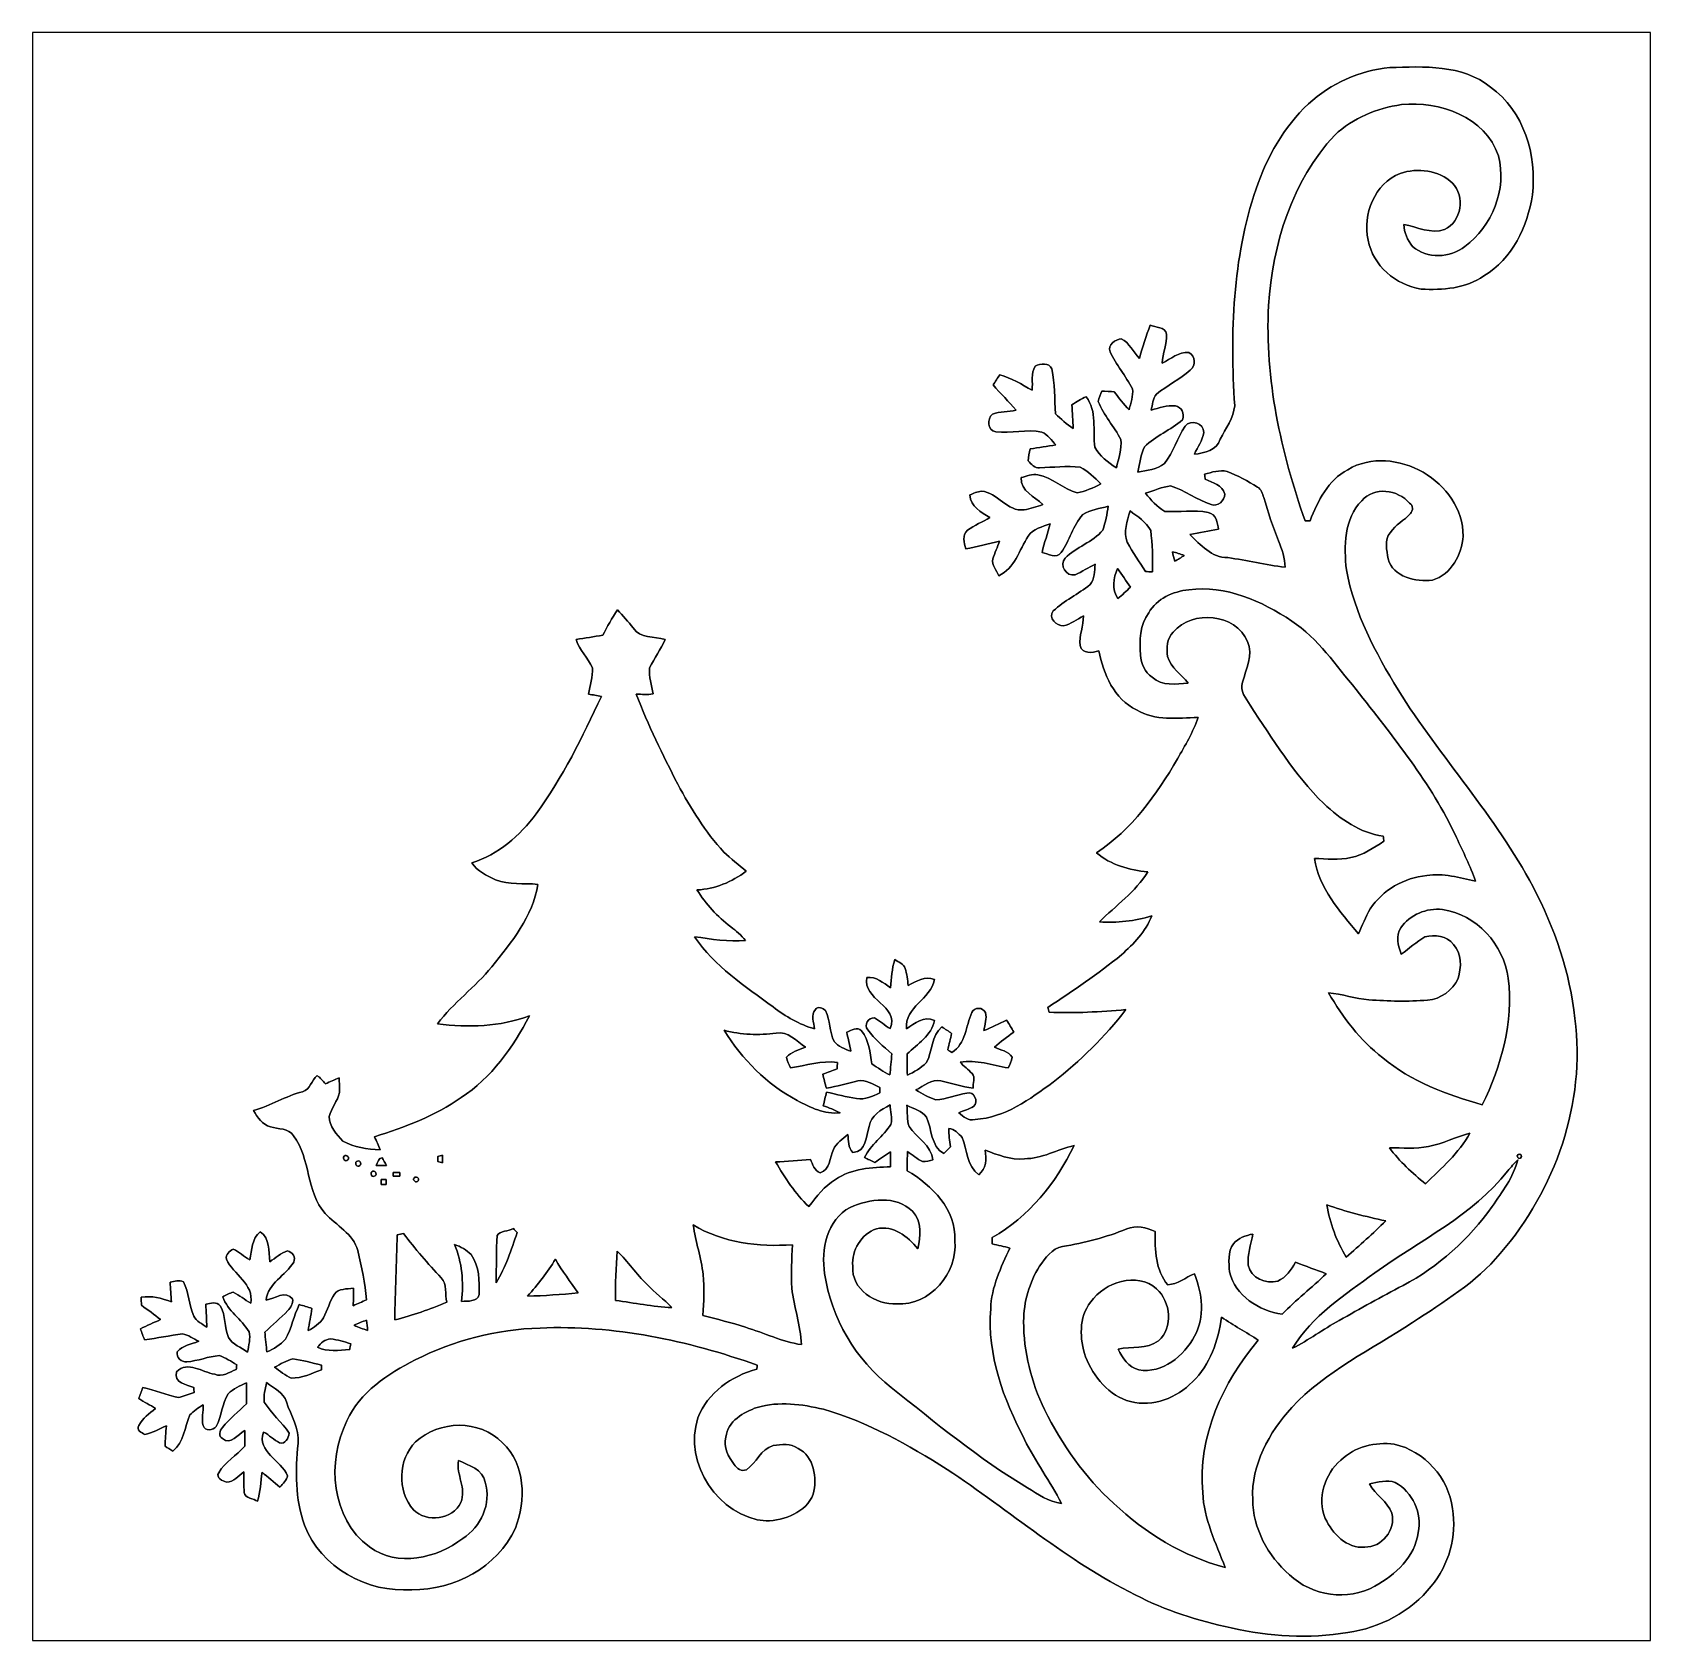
# Model space of a CAD drawing. Header units: centimetres. Extents: x -16.8 to 16.8, y -16.7 to 16.7.
import ezdxf

# ---------------------------------------------------------------- set-up
doc = ezdxf.new("R2010")
doc.units = ezdxf.units.CM
doc.header["$MEASUREMENT"] = 0
doc.layers.add('Layer 1', color=7, linetype='Continuous')

msp = doc.modelspace()

# ---------------------------------------------------------------- linework, layer by layer
at = {"layer": 'Layer 1', "color": 7}
for points, knots in [([(-16.77458, 16.66875), (-16.77458, 16.66875), (16.77458, 16.66875), (16.77458, 16.66875), (16.77458, 16.66875), (16.77458, 16.66875), (16.77458, -16.66875), (16.77458, -16.66875), (16.77458, -16.66875), (16.77458, -16.66875), (-16.77458, -16.66875), (-16.77458, -16.66875), (-16.77458, -16.66875), (-16.77458, -16.66875), (-16.77458, 16.66875), (-16.77458, 16.66875), (-16.77458, 16.66875), (-16.77458, 16.66875), (-16.77458, 16.66875), (-16.77458, 16.66875)], [0, 0, 0, 0, 0.16666667, 0.16666667, 0.16666667, 0.16666667, 0.33333333, 0.33333333, 0.33333333, 0.33333333, 0.5, 0.5, 0.5, 0.5, 0.66666667, 0.66666667, 0.66666667, 0.66666667, 1, 1, 1, 1]), ([(11.36544, 15.93885), (10.74138, 15.88029), (10.14518, 15.6083), (9.68057, 15.18991), (9.68057, 15.18991), (9.17046, 14.70801), (8.81768, 14.08289), (8.59331, 13.42214), (8.59331, 13.42214), (8.10436, 11.98245), (8.05533, 10.43411), (8.15164, 8.92986), (8.15164, 8.92986), (8.128, 8.67375), (7.96043, 8.46032), (7.85354, 8.23348), (7.85354, 8.23348), (7.77804, 8.00876), (7.5251, 7.94985), (7.31626, 7.92339), (7.31626, 7.92339), (7.38187, 8.07191), (7.48277, 8.20984), (7.50958, 8.37247), (7.50958, 8.37247), (7.51628, 8.56721), (7.24076, 8.65964), (7.12576, 8.50371), (7.12576, 8.50371), (6.9536, 8.26382), (6.88375, 7.96396), (6.69572, 7.73289), (6.69572, 7.73289), (6.54156, 7.60659), (6.3313, 7.59037), (6.14398, 7.55368), (6.14398, 7.55368), (6.17996, 7.73007), (6.20042, 7.91598), (6.28156, 8.07791), (6.28156, 8.07791), (6.51122, 8.30474), (6.82554, 8.42504), (7.06967, 8.63635), (7.06967, 8.63635), (7.12117, 8.77006), (7.04991, 8.89741), (6.9215, 8.92951), (6.9215, 8.92951), (6.74829, 8.93974), (6.58248, 8.884), (6.41844, 8.83779), (6.41844, 8.83779), (6.45019, 8.9475), (6.4516, 9.07697), (6.52815, 9.16905), (6.52815, 9.16905), (6.75076, 9.35037), (7.01428, 9.47879), (7.23053, 9.66858), (7.23053, 9.66858), (7.34519, 9.76418), (7.34413, 9.96033), (7.20337, 10.03018), (7.20337, 10.03018), (6.98923, 10.04958), (6.82837, 9.89718), (6.64774, 9.81216), (6.64774, 9.81216), (6.66186, 10.01466), (6.74899, 10.20974), (6.73947, 10.41365), (6.73947, 10.41365), (6.71689, 10.56746), (6.50064, 10.55229), (6.40151, 10.60097), (6.40151, 10.60097), (6.31719, 10.37414), (6.24452, 10.14342), (6.17608, 9.91129), (6.17608, 9.91129), (6.0452, 10.04076), (5.96935, 10.2362), (5.80072, 10.31946), (5.80072, 10.31946), (5.67725, 10.30464), (5.51462, 10.18999), (5.56895, 10.04923), (5.56895, 10.04923), (5.69066, 9.77582), (5.89633, 9.54793), (6.03038, 9.28052), (6.03038, 9.28052), (6.05861, 9.13236), (5.99052, 8.9856), (5.96124, 8.84132), (5.96124, 8.84132), (5.85047, 8.9602), (5.75416, 9.09179), (5.65609, 9.2202), (5.65609, 9.2202), (5.59117, 9.22373), (5.461, 9.23078), (5.39574, 9.23396), (5.39574, 9.23396), (5.36822, 9.16305), (5.334, 9.0932), (5.32412, 9.01665), (5.32412, 9.01665), (5.43525, 8.72949), (5.65115, 8.50018), (5.79261, 8.2296), (5.79261, 8.2296), (5.81201, 8.03134), (5.74922, 7.83343), (5.69771, 7.64293), (5.69771, 7.64293), (5.52979, 7.75864), (5.34917, 7.88282), (5.25533, 8.06767), (5.25533, 8.06767), (5.19853, 8.41763), (5.31072, 8.81662), (5.06942, 9.11613), (5.06942, 9.11613), (4.96817, 9.06639), (4.87045, 9.00994), (4.77696, 8.9468), (4.77696, 8.9468), (4.78508, 8.78417), (4.79778, 8.62083), (4.80413, 8.45785), (4.80413, 8.45785), (4.66796, 8.54322), (4.55119, 8.65505), (4.43442, 8.76371), (4.43442, 8.76371), (4.41819, 9.07309), (4.42313, 9.38812), (4.35928, 9.69116), (4.35928, 9.69116), (4.30318, 9.83156), (4.12574, 9.80546), (4.01249, 9.7476), (4.01249, 9.7476), (3.92077, 9.60014), (3.97051, 9.4107), (3.95182, 9.24913), (3.95182, 9.24913), (3.73592, 9.37295), (3.52002, 9.50031), (3.28013, 9.57157), (3.28013, 9.57157), (3.23462, 9.50101), (3.18946, 9.43046), (3.14466, 9.35955), (3.14466, 9.35955), (3.29706, 9.17998), (3.46886, 9.01771), (3.61915, 8.83602), (3.61915, 8.83602), (3.45793, 8.80533), (3.28683, 8.81204), (3.13267, 8.75347), (3.13267, 8.75347), (3.00637, 8.65893), (3.02754, 8.42045), (3.19652, 8.38623), (3.19652, 8.38623), (3.51508, 8.35025), (3.83857, 8.4455), (4.15607, 8.38482), (4.15607, 8.38482), (4.27778, 8.32944), (4.35257, 8.20914), (4.44641, 8.11847), (4.44641, 8.11847), (4.2672, 8.09096), (4.08834, 8.06274), (3.91019, 8.03346), (3.91019, 8.03346), (3.89255, 7.95161), (3.87068, 7.86941), (3.87244, 7.7851), (3.87244, 7.7851), (3.93347, 7.71913), (4.0065, 7.63129), (4.10739, 7.64328), (4.10739, 7.64328), (4.3875, 7.65351), (4.66796, 7.68315), (4.94841, 7.65916), (4.94841, 7.65916), (5.11422, 7.57273), (5.24404, 7.43656), (5.37633, 7.30744), (5.37633, 7.30744), (5.2197, 7.22912), (5.05636, 7.15222), (4.88386, 7.12117), (4.88386, 7.12117), (4.59669, 7.20478), (4.37233, 7.44185), (4.07317, 7.49723), (4.07317, 7.49723), (3.95358, 7.52228), (3.83716, 7.46231), (3.72251, 7.44185), (3.72251, 7.44185), (3.71722, 7.14587), (4.00226, 7.05591), (4.17301, 6.87952), (4.17301, 6.87952), (4.0446, 6.84107), (3.91866, 6.79168), (3.78636, 6.77192), (3.78636, 6.77192), (3.43429, 6.72747), (3.23497, 7.12929), (2.90089, 7.15786), (2.90089, 7.15786), (2.81446, 7.15327), (2.73685, 7.10847), (2.65712, 7.07919), (2.65712, 7.07919), (2.67829, 6.83189), (2.89666, 6.72712), (3.07693, 6.61176), (3.07693, 6.61176), (2.92453, 6.51933), (2.75449, 6.45478), (2.61197, 6.34718), (2.61197, 6.34718), (2.49767, 6.24805), (2.54071, 6.08894), (2.57457, 5.96336), (2.57457, 5.96336), (2.81129, 6.00498), (3.04377, 6.06743), (3.27731, 6.12387), (3.27731, 6.12387), (3.23462, 5.99934), (3.17359, 5.88081), (3.14078, 5.75275), (3.14078, 5.75275), (3.10268, 5.62434), (3.22121, 5.5185), (3.26072, 5.40561), (3.26072, 5.40561), (3.58987, 5.55731), (3.68653, 5.94254), (3.86997, 6.223), (3.86997, 6.223), (3.96311, 6.38739), (4.16736, 6.41562), (4.32858, 6.48441), (4.32858, 6.48441), (4.27179, 6.28544), (4.20758, 6.08894), (4.15749, 5.88821), (4.15749, 5.88821), (4.2859, 5.86246), (4.45629, 5.74851), (4.5533, 5.88645), (4.5533, 5.88645), (4.73181, 6.13163), (4.79672, 6.44525), (5.00204, 6.6735), (5.00204, 6.6735), (5.15655, 6.77968), (5.35587, 6.79238), (5.53085, 6.84601), (5.53085, 6.84601), (5.5051, 6.67879), (5.47088, 6.51263), (5.41831, 6.35141), (5.41831, 6.35141), (5.20806, 6.09635), (4.86304, 6.00357), (4.63762, 5.76792), (4.63762, 5.76792), (4.50321, 5.62892), (4.66231, 5.3781), (4.84258, 5.42678), (4.84258, 5.42678), (4.98934, 5.48393), (5.11881, 5.57918), (5.26168, 5.64586), (5.26168, 5.64586), (5.24051, 5.50263), (5.25427, 5.33365), (5.15232, 5.22041), (5.15232, 5.22041), (4.90996, 5.02356), (4.61751, 4.89021), (4.39032, 4.67536), (4.39032, 4.67536), (4.28166, 4.53708), (4.45347, 4.35786), (4.59881, 4.36668), (4.59881, 4.36668), (4.75439, 4.39667), (4.88033, 4.49933), (5.01579, 4.57447), (5.01579, 4.57447), (5.02038, 4.36598), (4.9209, 4.16278), (4.94524, 3.95605), (4.94524, 3.95605), (4.99428, 3.77719), (5.201, 3.80683), (5.33647, 3.85057), (5.33647, 3.85057), (5.43207, 3.36832), (5.64797, 2.84727), (6.11822, 2.62431), (6.11822, 2.62431), (6.50346, 2.3936), (6.96595, 2.45498), (7.39211, 2.46874), (7.39211, 2.46874), (7.29086, 2.16218), (7.12294, 1.8863), (6.96348, 1.60796), (6.96348, 1.60796), (6.5338, 0.86219), (6.01662, 0.14429), (5.28814, -0.33655), (5.28814, -0.33655), (5.58236, -0.5969), (5.969, -0.68968), (6.34894, -0.73519), (6.34894, -0.73519), (6.09388, -1.15217), (5.68501, -1.43087), (5.34599, -1.76953), (5.34599, -1.76953), (5.71182, -1.79105), (6.08083, -1.7593), (6.43043, -1.64641), (6.43043, -1.64641), (6.30908, -1.96956), (6.05614, -2.22603), (5.80355, -2.45216), (5.80355, -2.45216), (5.32024, -2.84868), (4.79884, -3.19476), (4.28025, -3.54224), (4.28025, -3.54224), (4.28625, -3.56764), (4.29789, -3.61844), (4.30389, -3.64419), (4.30389, -3.64419), (4.83517, -3.66642), (5.3661, -3.63396), (5.89527, -3.58846), (5.89527, -3.58846), (5.46488, -4.15572), (4.94418, -4.65032), (4.38785, -5.09199), (4.38785, -5.09199), (3.90454, -5.44654), (3.3909, -5.82718), (2.7686, -5.86634), (2.7686, -5.86634), (2.62643, -5.90656), (2.52801, -5.80566), (2.43311, -5.72664), (2.43311, -5.72664), (2.53471, -5.68254), (2.64583, -5.65538), (2.73897, -5.59364), (2.73897, -5.59364), (2.85221, -5.50157), (2.74567, -5.2638), (2.59927, -5.32095), (2.59927, -5.32095), (2.38266, -5.35023), (2.17699, -5.44371), (1.95897, -5.45853), (1.95897, -5.45853), (1.80975, -5.41443), (1.67393, -5.33788), (1.54446, -5.25357), (1.54446, -5.25357), (1.70427, -5.17842), (1.86549, -5.01685), (2.05811, -5.06483), (2.05811, -5.06483), (2.28106, -5.11634), (2.50084, -5.18266), (2.72768, -5.21864), (2.72768, -5.21864), (2.72309, -5.11845), (2.78236, -4.99569), (2.70651, -4.91455), (2.70651, -4.91455), (2.6289, -4.83023), (2.53577, -4.76179), (2.45816, -4.67748), (2.45816, -4.67748), (2.79717, -4.61963), (3.12526, -4.73886), (3.45511, -4.79743), (3.45511, -4.79743), (3.4858, -4.72581), (3.52919, -4.65631), (3.53483, -4.57694), (3.53483, -4.57694), (3.47063, -4.43971), (3.29248, -4.43124), (3.17112, -4.36951), (3.17112, -4.36951), (3.29565, -4.25344), (3.43535, -4.15607), (3.57082, -4.05412), (3.57082, -4.05412), (3.52566, -3.9691), (3.47521, -3.88691), (3.42089, -3.80788), (3.42089, -3.80788), (3.26566, -3.88197), (3.11256, -3.95993), (2.95275, -4.02343), (2.95275, -4.02343), (2.96616, -3.90031), (3.02225, -3.77261), (2.98274, -3.64984), (2.98274, -3.64984), (2.93758, -3.52954), (2.74708, -3.53624), (2.70087, -3.65125), (2.70087, -3.65125), (2.57775, -3.93629), (2.57493, -4.28978), (2.28847, -4.47993), (2.28847, -4.47993), (2.2666, -4.46476), (2.22285, -4.43477), (2.20133, -4.4196), (2.20133, -4.4196), (2.22956, -4.30671), (2.25813, -4.19418), (2.28353, -4.08093), (2.28353, -4.08093), (2.2165, -4.03613), (2.14983, -3.99168), (2.08315, -3.94723), (2.08315, -3.94723), (1.85314, -4.13068), (1.89406, -4.45417), (1.75754, -4.69194), (1.75754, -4.69194), (1.64324, -4.79989), (1.50918, -4.88421), (1.36525, -4.947), (1.36525, -4.947), (1.36349, -4.79954), (1.36278, -4.65279), (1.36278, -4.50603), (1.36278, -4.50603), (1.57445, -4.29683), (1.87007, -4.13068), (1.92617, -3.81106), (1.92617, -3.81106), (1.70639, -3.70946), (1.52294, -3.87244), (1.34726, -3.98392), (1.34726, -3.98392), (1.30598, -3.52566), (1.85103, -3.37891), (1.92758, -2.9651), (1.92758, -2.9651), (1.73037, -2.87796), (1.55293, -3.00143), (1.38359, -3.09174), (1.38359, -3.09174), (1.36737, -2.9718), (1.35572, -2.84833), (1.31939, -2.73297), (1.31939, -2.73297), (1.28517, -2.63878), (1.18181, -2.60244), (1.10455, -2.55305), (1.10455, -2.55305), (1.04105, -2.74038), (1.03787, -2.93934), (1.016, -3.13443), (1.016, -3.13443), (0.86466, -3.03389), (0.71826, -2.90019), (0.52352, -2.92135), (0.52352, -2.92135), (0.43004, -3.38878), (1.20086, -3.49779), (1.01141, -3.98286), (1.01141, -3.98286), (0.89606, -3.9176), (0.8001, -3.82235), (0.68333, -3.76096), (0.68333, -3.76096), (0.55739, -3.74474), (0.46073, -3.90842), (0.54257, -4.00861), (0.54257, -4.00861), (0.68509, -4.19735), (0.86995, -4.3494), (1.04422, -4.50815), (1.04422, -4.50815), (1.03011, -4.65208), (1.01847, -4.79813), (1.00189, -4.94312), (1.00189, -4.94312), (0.87242, -4.87645), (0.75106, -4.79354), (0.62971, -4.71487), (0.62971, -4.71487), (0.58455, -4.48098), (0.57573, -4.21993), (0.41522, -4.02908), (0.41522, -4.02908), (0.32491, -3.93277), (0.2032, -4.01567), (0.11007, -4.05941), (0.11007, -4.05941), (0.13864, -4.19029), (0.17004, -4.32012), (0.19579, -4.4517), (0.19579, -4.4517), (0.0695, -4.40443), (-0.0695, -4.35998), (-0.15452, -4.24815), (-0.15452, -4.24815), (-0.25294, -4.04742), (-0.23495, -3.80965), (-0.33196, -3.60998), (-0.33196, -3.60998), (-0.37818, -3.55741), (-0.49953, -3.50591), (-0.54187, -3.58669), (-0.54187, -3.58669), (-0.63923, -3.70029), (-0.57291, -3.85516), (-0.56021, -3.98568), (-0.56021, -3.98568), (-0.87559, -3.89925), (-1.15852, -3.72886), (-1.41781, -3.53342), (-1.41781, -3.53342), (-2.00166, -3.10021), (-2.6356, -2.69346), (-3.04588, -2.07716), (-3.04588, -2.07716), (-2.69593, -2.13007), (-2.34491, -2.18123), (-1.98896, -2.15618), (-1.98896, -2.15618), (-2.07469, -2.04435), (-2.18687, -1.95792), (-2.29658, -1.87184), (-2.29658, -1.87184), (-2.57104, -1.66088), (-2.81481, -1.40335), (-2.99579, -1.10772), (-2.99579, -1.10772), (-2.62079, -1.08867), (-2.27471, -0.94262), (-1.9752, -0.71967), (-1.9752, -0.71967), (-2.12901, -0.58632), (-2.29235, -0.4632), (-2.4384, -0.32138), (-2.4384, -0.32138), (-2.83139, 0.09102), (-3.11997, 0.58737), (-3.39513, 1.08232), (-3.39513, 1.08232), (-3.70628, 1.69369), (-4.01179, 2.30964), (-4.25344, 2.95204), (-4.25344, 2.95204), (-4.13844, 2.94428), (-4.02237, 2.93934), (-3.90772, 2.95522), (-3.90772, 2.95522), (-3.93383, 3.13267), (-3.99944, 3.31435), (-3.97722, 3.49497), (-3.97722, 3.49497), (-3.88726, 3.69993), (-3.73944, 3.87562), (-3.65831, 4.08552), (-3.65831, 4.08552), (-3.87632, 4.15325), (-4.18148, 4.09434), (-4.31729, 4.32435), (-4.31729, 4.32435), (-4.42524, 4.45064), (-4.53425, 4.57659), (-4.64644, 4.699), (-4.64644, 4.699), (-4.76074, 4.53073), (-4.85175, 4.34869), (-4.95053, 4.1716), (-4.95053, 4.1716), (-5.13398, 4.14126), (-5.31813, 4.1148), (-5.50086, 4.0827), (-5.50086, 4.0827), (-5.43031, 3.86397), (-5.25463, 3.7024), (-5.16431, 3.49426), (-5.16431, 3.49426), (-5.15373, 3.31047), (-5.21794, 3.13126), (-5.24334, 2.95028), (-5.24334, 2.95028), (-5.15514, 2.93546), (-5.06695, 2.92135), (-4.97875, 2.90513), (-4.97875, 2.90513), (-5.36716, 2.06234), (-5.78097, 1.22414), (-6.32883, 0.47166), (-6.32883, 0.47166), (-6.66962, 0.01799), (-7.11059, -0.37712), (-7.66339, -0.54539), (-7.66339, -0.54539), (-7.54874, -0.71931), (-7.35753, -0.81562), (-7.17127, -0.89641), (-7.17127, -0.89641), (-6.89398, -1.01247), (-6.58424, -0.96238), (-6.29285, -0.99201), (-6.29285, -0.99201), (-6.39868, -1.65629), (-6.84283, -2.19075), (-7.24923, -2.69981), (-7.24923, -2.69981), (-7.59284, -3.12385), (-8.04898, -3.44664), (-8.3753, -3.88338), (-8.3753, -3.88338), (-7.73783, -3.96699), (-7.07672, -3.94617), (-6.46994, -3.71581), (-6.46994, -3.71581), (-6.81073, -4.37409), (-7.25946, -4.99992), (-7.88635, -5.41267), (-7.88635, -5.41267), (-8.42751, -5.79543), (-9.05439, -6.02227), (-9.67916, -6.22547), (-9.67916, -6.22547), (-9.64036, -6.31472), (-9.60261, -6.40433), (-9.56698, -6.49534), (-9.56698, -6.49534), (-9.83051, -6.48617), (-10.10356, -6.44419), (-10.33568, -6.31472), (-10.33568, -6.31472), (-10.47433, -6.18102), (-10.61085, -6.00534), (-10.6232, -5.80496), (-10.6232, -5.80496), (-10.57875, -5.62857), (-10.44751, -5.48499), (-10.40518, -5.30754), (-10.40518, -5.30754), (-10.40095, -5.20524), (-10.41047, -5.10646), (-10.41471, -5.00556), (-10.41471, -5.00556), (-10.51031, -5.04155), (-10.60379, -5.08318), (-10.69552, -5.12727), (-10.69552, -5.12727), (-10.7509, -5.06589), (-10.80453, -5.00133), (-10.87226, -4.95335), (-10.87226, -4.95335), (-10.98691, -5.05284), (-11.01266, -5.24651), (-11.17141, -5.29131), (-11.17141, -5.29131), (-11.52631, -5.37739), (-11.83499, -5.58518), (-12.18847, -5.67866), (-12.18847, -5.67866), (-12.11121, -5.82224), (-12.00609, -5.97217), (-11.83993, -6.01521), (-11.83993, -6.01521), (-11.67589, -6.07342), (-11.46316, -6.03709), (-11.3598, -6.20571), (-11.3598, -6.20571), (-11.00384, -6.68055), (-11.10121, -7.35894), (-10.70645, -7.81367), (-10.70645, -7.81367), (-10.47821, -8.06203), (-10.11661, -8.23348), (-10.02912, -8.58485), (-10.02912, -8.58485), (-9.94481, -8.91893), (-9.87848, -9.25901), (-9.85061, -9.60332), (-9.85061, -9.60332), (-9.94093, -9.64424), (-10.03088, -9.68516), (-10.12155, -9.72538), (-10.12155, -9.72538), (-10.11802, -9.60402), (-10.12014, -9.47984), (-10.12014, -9.3599), (-10.12014, -9.3599), (-10.2549, -9.38565), (-10.42176, -9.3666), (-10.51384, -9.48619), (-10.51384, -9.48619), (-10.61403, -9.63789), (-10.65248, -9.82063), (-10.74032, -9.97902), (-10.74032, -9.97902), (-10.81299, -10.09932), (-10.93646, -10.17482), (-11.05606, -10.2422), (-11.05606, -10.2422), (-11.03277, -10.08874), (-10.99996, -9.93634), (-10.97739, -9.78323), (-10.97739, -9.78323), (-11.06488, -9.75466), (-11.15272, -9.72749), (-11.24126, -9.70245), (-11.24126, -9.70245), (-11.35415, -9.93493), (-11.40495, -10.19351), (-11.52631, -10.42211), (-11.52631, -10.42211), (-11.63108, -10.53888), (-11.77149, -10.62143), (-11.91472, -10.68493), (-11.91472, -10.68493), (-11.92459, -10.58263), (-11.94435, -10.37802), (-11.95423, -10.27606), (-11.95423, -10.27606), (-11.7983, -10.12331), (-11.63003, -9.98467), (-11.47974, -9.82698), (-11.47974, -9.82698), (-11.41871, -9.76348), (-11.35909, -9.68022), (-11.38096, -9.58709), (-11.38096, -9.58709), (-11.52243, -9.398), (-11.75491, -9.57651), (-11.92812, -9.61284), (-11.92812, -9.61284), (-11.89284, -9.25336), (-11.51925, -9.10766), (-11.35698, -8.82227), (-11.35698, -8.82227), (-11.309, -8.72631), (-11.38167, -8.60637), (-11.48468, -8.5912), (-11.48468, -8.5912), (-11.62544, -8.63), (-11.73198, -8.73901), (-11.85439, -8.8138), (-11.85439, -8.8138), (-11.87979, -8.59331), (-11.84204, -8.33191), (-12.05018, -8.19291), (-12.05018, -8.19291), (-12.22657, -8.33508), (-12.22763, -8.57109), (-12.2682, -8.77605), (-12.2682, -8.77605), (-12.38603, -8.70691), (-12.48657, -8.60954), (-12.61216, -8.55416), (-12.61216, -8.55416), (-12.68554, -8.59508), (-12.77585, -8.66599), (-12.75009, -8.76194), (-12.75009, -8.76194), (-12.61145, -9.08262), (-12.17507, -9.27065), (-12.24844, -9.67422), (-12.24844, -9.67422), (-12.37227, -9.60296), (-12.48234, -9.50736), (-12.6111, -9.44598), (-12.6111, -9.44598), (-12.68871, -9.46609), (-12.75786, -9.50807), (-12.82912, -9.54299), (-12.82912, -9.54299), (-12.72434, -9.83897), (-12.43824, -10.00513), (-12.28161, -10.26513), (-12.28161, -10.26513), (-12.24915, -10.40377), (-12.28725, -10.55053), (-12.31441, -10.68846), (-12.31441, -10.68846), (-12.44812, -10.59074), (-12.6238, -10.53147), (-12.70988, -10.38331), (-12.70988, -10.38331), (-12.80231, -10.1787), (-12.75821, -9.92928), (-12.87674, -9.73526), (-12.87674, -9.73526), (-12.95012, -9.63401), (-13.07783, -9.67458), (-13.17943, -9.69433), (-13.17943, -9.69433), (-13.17166, -9.85344), (-13.16249, -10.01254), (-13.15649, -10.17235), (-13.15649, -10.17235), (-13.25421, -10.10532), (-13.37098, -10.04852), (-13.42884, -9.94057), (-13.42884, -9.94057), (-13.5255, -9.71303), (-13.52832, -9.44986), (-13.64403, -9.23114), (-13.64403, -9.23114), (-13.73188, -9.18739), (-13.82995, -9.22055), (-13.92026, -9.23607), (-13.92026, -9.23607), (-13.91109, -9.3726), (-13.89839, -9.51018), (-13.89239, -9.64777), (-13.89239, -9.64777), (-14.09347, -9.57051), (-14.30302, -9.51301), (-14.52069, -9.55075), (-14.52069, -9.55075), (-14.51822, -9.60579), (-14.51539, -9.66117), (-14.51257, -9.71691), (-14.51257, -9.71691), (-14.37922, -9.81428), (-14.24199, -9.90776), (-14.11605, -10.01536), (-14.11605, -10.01536), (-14.25716, -10.07533), (-14.39792, -10.13672), (-14.53586, -10.20445), (-14.53586, -10.20445), (-14.50728, -10.28136), (-14.478, -10.35826), (-14.44766, -10.43481), (-14.44766, -10.43481), (-14.18449, -10.39954), (-13.92449, -10.34309), (-13.66097, -10.31169), (-13.66097, -10.31169), (-13.53714, -10.32298), (-13.43907, -10.42035), (-13.32548, -10.46339), (-13.32548, -10.46339), (-13.47646, -10.52795), (-13.66273, -10.54453), (-13.76962, -10.68211), (-13.76962, -10.68211), (-13.80031, -10.79888), (-13.6839, -10.89731), (-13.57383, -10.89166), (-13.57383, -10.89166), (-13.34453, -10.87261), (-13.12757, -10.77419), (-12.89791, -10.76007), (-12.89791, -10.76007), (-12.76738, -10.79712), (-12.65802, -10.88707), (-12.53808, -10.95022), (-12.53808, -10.95022), (-12.54054, -10.97527), (-12.54513, -11.02572), (-12.5476, -11.05076), (-12.5476, -11.05076), (-12.69153, -11.10015), (-12.83617, -11.21586), (-12.99492, -11.14531), (-12.99492, -11.14531), (-13.25951, -11.10897), (-13.54455, -10.86097), (-13.78726, -11.09345), (-13.78726, -11.09345), (-13.85182, -11.3344), (-13.57277, -11.36086), (-13.42778, -11.424), (-13.42778, -11.424), (-13.42602, -11.44905), (-13.42284, -11.4995), (-13.42108, -11.52454), (-13.42108, -11.52454), (-13.53114, -11.55841), (-13.63733, -11.61168), (-13.75234, -11.62791), (-13.75234, -11.62791), (-14.00175, -11.57922), (-14.23317, -11.46563), (-14.4847, -11.42506), (-14.4847, -11.42506), (-14.51363, -11.5002), (-14.5415, -11.57605), (-14.56725, -11.65296), (-14.56725, -11.65296), (-14.4526, -11.72175), (-14.33654, -11.78772), (-14.22083, -11.8551), (-14.22083, -11.8551), (-14.34289, -11.96481), (-14.49388, -12.05724), (-14.56655, -12.20999), (-14.56655, -12.20999), (-14.62158, -12.29713), (-14.51539, -12.36451), (-14.44449, -12.39273), (-14.44449, -12.39273), (-14.28362, -12.37051), (-14.14498, -12.27561), (-13.99681, -12.21634), (-13.99681, -12.21634), (-14.00704, -12.35745), (-14.01657, -12.49856), (-14.02433, -12.64073), (-14.02433, -12.64073), (-13.97035, -12.67319), (-13.91673, -12.70564), (-13.86311, -12.73916), (-13.86311, -12.73916), (-13.63098, -12.55854), (-13.61793, -12.24068), (-13.50716, -11.99162), (-13.50716, -11.99162), (-13.42849, -11.9059), (-13.33077, -11.8424), (-13.23516, -11.77819), (-13.23516, -11.77819), (-13.22352, -11.92142), (-13.27468, -12.07064), (-13.23269, -12.2107), (-13.23269, -12.2107), (-13.19459, -12.32923), (-13.02914, -12.31406), (-12.96599, -12.22728), (-12.96599, -12.22728), (-12.84605, -12.01632), (-12.84146, -11.75808), (-12.7187, -11.54994), (-12.7187, -11.54994), (-12.60828, -11.44905), (-12.46928, -11.3859), (-12.33452, -11.32346), (-12.33452, -11.32346), (-12.33417, -11.46775), (-12.33417, -11.61203), (-12.33452, -11.75738), (-12.33452, -11.75738), (-12.50033, -11.92142), (-12.68624, -12.06818), (-12.83406, -12.25021), (-12.83406, -12.25021), (-12.89156, -12.31336), (-12.92966, -12.43401), (-12.83264, -12.48128), (-12.83264, -12.48128), (-12.66613, -12.62415), (-12.51021, -12.39132), (-12.37015, -12.31547), (-12.37015, -12.31547), (-12.36839, -12.42519), (-12.36874, -12.52926), (-12.36804, -12.64073), (-12.36804, -12.64073), (-12.54372, -12.82735), (-12.77761, -12.96846), (-12.91202, -13.19001), (-12.91202, -13.19001), (-12.97728, -13.29655), (-12.83159, -13.35934), (-12.74868, -13.38368), (-12.74868, -13.38368), (-12.60122, -13.38615), (-12.50421, -13.24892), (-12.39238, -13.17131), (-12.39238, -13.17131), (-12.38285, -13.31313), (-12.39449, -13.4553), (-12.38109, -13.59747), (-12.38109, -13.59747), (-12.36945, -13.72658), (-12.1793, -13.72341), (-12.10698, -13.78091), (-12.10698, -13.78091), (-12.04771, -13.58547), (-12.04066, -13.37874), (-12.01385, -13.17837), (-12.01385, -13.17837), (-11.88932, -13.27961), (-11.76761, -13.38404), (-11.64308, -13.48599), (-11.64308, -13.48599), (-11.58416, -13.41402), (-11.49562, -13.34841), (-11.48644, -13.24998), (-11.48644, -13.24998), (-11.61591, -12.92931), (-12.12709, -12.75503), (-11.98104, -12.34687), (-11.98104, -12.34687), (-11.86074, -12.40437), (-11.77325, -12.51232), (-11.65119, -12.5663), (-11.65119, -12.5663), (-11.53266, -12.61357), (-11.4621, -12.4654), (-11.44834, -12.37015), (-11.44834, -12.37015), (-11.60286, -12.13944), (-11.81982, -11.95705), (-11.96904, -11.72245), (-11.96904, -11.72245), (-11.98386, -11.58699), (-11.94364, -11.45293), (-11.9186, -11.32099), (-11.9186, -11.32099), (-11.76655, -11.43635), (-11.56688, -11.52525), (-11.50691, -11.72104), (-11.50691, -11.72104), (-11.41801, -12.00326), (-11.22821, -12.27102), (-11.26666, -12.58006), (-11.26666, -12.58006), (-11.3217, -13.14344), (-11.32664, -13.73258), (-11.13543, -14.27268), (-11.13543, -14.27268), (-10.79641, -15.15145), (-9.83051, -15.68591), (-8.90693, -15.61253), (-8.90693, -15.61253), (-8.02922, -15.62841), (-7.13458, -15.14898), (-6.75958, -14.33654), (-6.75958, -14.33654), (-6.53944, -13.76045), (-6.55144, -13.01468), (-7.02945, -12.56771), (-7.02945, -12.56771), (-7.49759, -12.07629), (-8.34496, -12.09816), (-8.83038, -12.54795), (-8.83038, -12.54795), (-9.19903, -12.91625), (-9.21385, -13.56289), (-8.87589, -13.95554), (-8.87589, -13.95554), (-8.60108, -14.22365), (-8.05533, -14.17285), (-7.89305, -13.80208), (-7.89305, -13.80208), (-7.76993, -13.51315), (-7.99112, -13.22881), (-7.94314, -12.93636), (-7.94314, -12.93636), (-7.72513, -13.02914), (-7.43938, -13.12227), (-7.38646, -13.38615), (-7.38646, -13.38615), (-7.25946, -13.82783), (-7.46689, -14.31219), (-7.85178, -14.54891), (-7.85178, -14.54891), (-8.38623, -14.96483), (-9.20503, -15.15075), (-9.78817, -14.72741), (-9.78817, -14.72741), (-10.5851, -14.13616), (-10.67223, -12.95717), (-10.2549, -12.11509), (-10.2549, -12.11509), (-9.98396, -11.51255), (-9.40506, -11.13931), (-8.83744, -10.84933), (-8.83744, -10.84933), (-8.03663, -10.44504), (-7.14763, -10.21715), (-6.25052, -10.18857), (-6.25052, -10.18857), (-4.71523, -10.12649), (-3.18805, -10.44504), (-1.74766, -10.95939), (-1.74766, -10.95939), (-1.74907, -10.97986), (-1.75189, -11.02078), (-1.75331, -11.04124), (-1.75331, -11.04124), (-2.28, -11.18129), (-2.77742, -11.52807), (-2.97674, -12.05159), (-2.97674, -12.05159), (-3.28895, -12.98893), (-2.5467, -14.10758), (-1.56492, -14.18872), (-1.56492, -14.18872), (-1.18039, -14.17708), (-0.73942, -14.01516), (-0.58596, -13.63098), (-0.58596, -13.63098), (-0.50341, -13.30325), (-0.5648, -12.85134), (-0.89994, -12.68271), (-0.89994, -12.68271), (-1.05093, -12.57582), (-1.24354, -12.60369), (-1.41464, -12.62592), (-1.41464, -12.62592), (-1.67569, -12.69753), (-1.76001, -12.98822), (-1.97273, -13.12616), (-1.97273, -13.12616), (-2.06939, -13.17449), (-2.16888, -13.09229), (-2.22462, -13.01856), (-2.22462, -13.01856), (-2.33998, -12.85487), (-2.45886, -12.66084), (-2.39818, -12.45129), (-2.39818, -12.45129), (-2.35903, -12.12356), (-2.03271, -11.92742), (-1.74625, -11.83464), (-1.74625, -11.83464), (-1.29928, -11.70376), (-0.81915, -11.76549), (-0.37394, -11.87415), (-0.37394, -11.87415), (0.54469, -12.13732), (1.38677, -12.60828), (2.18828, -13.11875), (2.18828, -13.11875), (3.49074, -13.97811), (4.67854, -15.02304), (6.08506, -15.71731), (6.08506, -15.71731), (6.71124, -16.0461), (7.39034, -16.25741), (8.07967, -16.40628), (8.07967, -16.40628), (8.87024, -16.58373), (9.69469, -16.631), (10.49655, -16.50224), (10.49655, -16.50224), (11.16224, -16.40346), (11.80359, -16.07326), (12.2241, -15.54021), (12.2241, -15.54021), (12.59664, -15.1003), (12.76174, -14.50128), (12.66402, -13.93225), (12.66402, -13.93225), (12.59064, -13.29267), (12.08617, -12.7381), (11.46104, -12.59664), (11.46104, -12.59664), (11.07193, -12.54901), (10.63801, -12.64391), (10.35438, -12.93001), (10.35438, -12.93001), (10.01148, -13.21329), (9.85943, -13.71953), (10.02912, -14.13686), (10.02912, -14.13686), (10.17799, -14.44554), (10.47432, -14.76763), (10.84686, -14.73059), (10.84686, -14.73059), (11.19717, -14.73906), (11.49809, -14.37252), (11.40919, -14.02856), (11.40919, -14.02856), (11.31887, -13.77844), (11.06523, -13.64897), (10.9474, -13.41755), (10.9474, -13.41755), (11.12061, -13.38227), (11.30935, -13.32865), (11.48115, -13.39109), (11.48115, -13.39109), (11.83393, -13.58724), (12.04489, -14.0275), (11.95634, -14.42544), (11.95634, -14.42544), (11.8939, -14.92956), (11.48045, -15.30385), (11.05888, -15.53739), (11.05888, -15.53739), (10.49972, -15.85277), (9.74584, -15.74659), (9.28652, -15.30209), (9.28652, -15.30209), (8.83638, -14.91368), (8.52876, -14.34112), (8.52452, -13.74069), (8.52452, -13.74069), (8.4903, -13.02279), (8.86495, -12.35463), (9.33415, -11.83922), (9.33415, -11.83922), (10.03653, -11.08181), (10.98726, -10.6366), (11.83781, -10.07357), (11.83781, -10.07357), (12.48198, -9.65059), (13.15473, -9.24454), (13.65567, -8.64694), (13.65567, -8.64694), (14.79691, -7.32367), (15.43438, -5.52274), (15.20402, -3.77296), (15.20402, -3.77296), (15.10383, -2.81623), (14.78174, -1.89195), (14.33654, -1.04246), (14.33654, -1.04246), (13.56254, 0.42228), (12.41213, 1.63654), (11.54042, 3.03848), (11.54042, 3.03848), (11.06946, 3.81), (10.63413, 4.6288), (10.46692, 5.52556), (10.46692, 5.52556), (10.41471, 6.01169), (10.41612, 6.58777), (10.78406, 6.96066), (10.78406, 6.96066), (11.04018, 7.26122), (11.5376, 7.19138), (11.77819, 6.90986), (11.77819, 6.90986), (11.85933, 6.86541), (11.84875, 6.75076), (11.79371, 6.69219), (11.79371, 6.69219), (11.66742, 6.54756), (11.47974, 6.46536), (11.37779, 6.29744), (11.37779, 6.29744), (11.24338, 6.14786), (11.3097, 5.93231), (11.33016, 5.75628), (11.33016, 5.75628), (11.43917, 5.37386), (11.90872, 5.27368), (12.25232, 5.31566), (12.25232, 5.31566), (12.64497, 5.42925), (12.85593, 5.84412), (12.88697, 6.22653), (12.88697, 6.22653), (12.89297, 7.35083), (11.4614, 8.17245), (10.49373, 7.60342), (10.49373, 7.60342), (10.09156, 7.38646), (9.87531, 6.95642), (9.71479, 6.5465), (9.71479, 6.5465), (9.68869, 6.54579), (9.63683, 6.54403), (9.61072, 6.54297), (9.61072, 6.54297), (9.11084, 7.97137), (8.77006, 9.48267), (8.85472, 11.0042), (8.85472, 11.0042), (8.93445, 12.28161), (9.33979, 13.58688), (10.22526, 14.54009), (10.22526, 14.54009), (10.6045, 14.89146), (11.09874, 15.10206), (11.60886, 15.17015), (11.60886, 15.17015), (12.39661, 15.25164), (13.35052, 14.92356), (13.61793, 14.10758), (13.61793, 14.10758), (13.80243, 13.42355), (13.48775, 12.64532), (12.92437, 12.23186), (12.92437, 12.23186), (12.62027, 11.99056), (12.13873, 11.96657), (11.84099, 12.22904), (11.84099, 12.22904), (11.72669, 12.35463), (11.66918, 12.52149), (11.65789, 12.68906), (11.65789, 12.68906), (11.93447, 12.63544), (12.21564, 12.48375), (12.50139, 12.58217), (12.50139, 12.58217), (12.85875, 12.74868), (12.93177, 13.26974), (12.66402, 13.54561), (12.66402, 13.54561), (12.38356, 13.81901), (11.94188, 13.86452), (11.58169, 13.74422), (11.58169, 13.74422), (11.06029, 13.53891), (10.78865, 12.89226), (10.92024, 12.36451), (10.92024, 12.36451), (11.01055, 11.83217), (11.49597, 11.43071), (12.01596, 11.34816), (12.01596, 11.34816), (12.46011, 11.32276), (12.94201, 11.35768), (13.31736, 11.62332), (13.31736, 11.62332), (13.91179, 11.96904), (14.22294, 12.64461), (14.32525, 13.30078), (14.32525, 13.30078), (14.41521, 14.1224), (14.1545, 15.03821), (13.45459, 15.53492), (13.45459, 15.53492), (12.86898, 16.00623), (12.07029, 15.96072), (11.36544, 15.93885)], [0, 0, 0, 0, 0.00294985, 0.00294985, 0.00294985, 0.00294985, 0.00589971, 0.00589971, 0.00589971, 0.00589971, 0.00884956, 0.00884956, 0.00884956, 0.00884956, 0.01179941, 0.01179941, 0.01179941, 0.01179941, 0.01474926, 0.01474926, 0.01474926, 0.01474926, 0.01769912, 0.01769912, 0.01769912, 0.01769912, 0.02064897, 0.02064897, 0.02064897, 0.02064897, 0.02359882, 0.02359882, 0.02359882, 0.02359882, 0.02654867, 0.02654867, 0.02654867, 0.02654867, 0.02949853, 0.02949853, 0.02949853, 0.02949853, 0.03244838, 0.03244838, 0.03244838, 0.03244838, 0.03539823, 0.03539823, 0.03539823, 0.03539823, 0.03834808, 0.03834808, 0.03834808, 0.03834808, 0.04129794, 0.04129794, 0.04129794, 0.04129794, 0.04424779, 0.04424779, 0.04424779, 0.04424779, 0.04719764, 0.04719764, 0.04719764, 0.04719764, 0.05014749, 0.05014749, 0.05014749, 0.05014749, 0.05309735, 0.05309735, 0.05309735, 0.05309735, 0.0560472, 0.0560472, 0.0560472, 0.0560472, 0.05899705, 0.05899705, 0.05899705, 0.05899705, 0.0619469, 0.0619469, 0.0619469, 0.0619469, 0.06489676, 0.06489676, 0.06489676, 0.06489676, 0.06784661, 0.06784661, 0.06784661, 0.06784661, 0.07079646, 0.07079646, 0.07079646, 0.07079646, 0.07374631, 0.07374631, 0.07374631, 0.07374631, 0.07669617, 0.07669617, 0.07669617, 0.07669617, 0.07964602, 0.07964602, 0.07964602, 0.07964602, 0.08259587, 0.08259587, 0.08259587, 0.08259587, 0.08554572, 0.08554572, 0.08554572, 0.08554572, 0.08849558, 0.08849558, 0.08849558, 0.08849558, 0.09144543, 0.09144543, 0.09144543, 0.09144543, 0.09439528, 0.09439528, 0.09439528, 0.09439528, 0.09734513, 0.09734513, 0.09734513, 0.09734513, 0.10029499, 0.10029499, 0.10029499, 0.10029499, 0.10324484, 0.10324484, 0.10324484, 0.10324484, 0.10619469, 0.10619469, 0.10619469, 0.10619469, 0.10914454, 0.10914454, 0.10914454, 0.10914454, 0.1120944, 0.1120944, 0.1120944, 0.1120944, 0.11504425, 0.11504425, 0.11504425, 0.11504425, 0.1179941, 0.1179941, 0.1179941, 0.1179941, 0.12094395, 0.12094395, 0.12094395, 0.12094395, 0.12389381, 0.12389381, 0.12389381, 0.12389381, 0.12684366, 0.12684366, 0.12684366, 0.12684366, 0.12979351, 0.12979351, 0.12979351, 0.12979351, 0.13274336, 0.13274336, 0.13274336, 0.13274336, 0.13569322, 0.13569322, 0.13569322, 0.13569322, 0.13864307, 0.13864307, 0.13864307, 0.13864307, 0.14159292, 0.14159292, 0.14159292, 0.14159292, 0.14454277, 0.14454277, 0.14454277, 0.14454277, 0.14749263, 0.14749263, 0.14749263, 0.14749263, 0.15044248, 0.15044248, 0.15044248, 0.15044248, 0.15339233, 0.15339233, 0.15339233, 0.15339233, 0.15634218, 0.15634218, 0.15634218, 0.15634218, 0.15929204, 0.15929204, 0.15929204, 0.15929204, 0.16224189, 0.16224189, 0.16224189, 0.16224189, 0.16519174, 0.16519174, 0.16519174, 0.16519174, 0.16814159, 0.16814159, 0.16814159, 0.16814159, 0.17109145, 0.17109145, 0.17109145, 0.17109145, 0.1740413, 0.1740413, 0.1740413, 0.1740413, 0.17699115, 0.17699115, 0.17699115, 0.17699115, 0.179941, 0.179941, 0.179941, 0.179941, 0.18289086, 0.18289086, 0.18289086, 0.18289086, 0.18584071, 0.18584071, 0.18584071, 0.18584071, 0.18879056, 0.18879056, 0.18879056, 0.18879056, 0.19174041, 0.19174041, 0.19174041, 0.19174041, 0.19469027, 0.19469027, 0.19469027, 0.19469027, 0.19764012, 0.19764012, 0.19764012, 0.19764012, 0.20058997, 0.20058997, 0.20058997, 0.20058997, 0.20353982, 0.20353982, 0.20353982, 0.20353982, 0.20648968, 0.20648968, 0.20648968, 0.20648968, 0.20943953, 0.20943953, 0.20943953, 0.20943953, 0.21238938, 0.21238938, 0.21238938, 0.21238938, 0.21533923, 0.21533923, 0.21533923, 0.21533923, 0.21828909, 0.21828909, 0.21828909, 0.21828909, 0.22123894, 0.22123894, 0.22123894, 0.22123894, 0.22418879, 0.22418879, 0.22418879, 0.22418879, 0.22713864, 0.22713864, 0.22713864, 0.22713864, 0.2300885, 0.2300885, 0.2300885, 0.2300885, 0.23303835, 0.23303835, 0.23303835, 0.23303835, 0.2359882, 0.2359882, 0.2359882, 0.2359882, 0.23893805, 0.23893805, 0.23893805, 0.23893805, 0.24188791, 0.24188791, 0.24188791, 0.24188791, 0.24483776, 0.24483776, 0.24483776, 0.24483776, 0.24778761, 0.24778761, 0.24778761, 0.24778761, 0.25073746, 0.25073746, 0.25073746, 0.25073746, 0.25368732, 0.25368732, 0.25368732, 0.25368732, 0.25663717, 0.25663717, 0.25663717, 0.25663717, 0.25958702, 0.25958702, 0.25958702, 0.25958702, 0.26253687, 0.26253687, 0.26253687, 0.26253687, 0.26548673, 0.26548673, 0.26548673, 0.26548673, 0.26843658, 0.26843658, 0.26843658, 0.26843658, 0.27138643, 0.27138643, 0.27138643, 0.27138643, 0.27433628, 0.27433628, 0.27433628, 0.27433628, 0.27728614, 0.27728614, 0.27728614, 0.27728614, 0.28023599, 0.28023599, 0.28023599, 0.28023599, 0.28318584, 0.28318584, 0.28318584, 0.28318584, 0.28613569, 0.28613569, 0.28613569, 0.28613569, 0.28908555, 0.28908555, 0.28908555, 0.28908555, 0.2920354, 0.2920354, 0.2920354, 0.2920354, 0.29498525, 0.29498525, 0.29498525, 0.29498525, 0.2979351, 0.2979351, 0.2979351, 0.2979351, 0.30088496, 0.30088496, 0.30088496, 0.30088496, 0.30383481, 0.30383481, 0.30383481, 0.30383481, 0.30678466, 0.30678466, 0.30678466, 0.30678466, 0.30973451, 0.30973451, 0.30973451, 0.30973451, 0.31268437, 0.31268437, 0.31268437, 0.31268437, 0.31563422, 0.31563422, 0.31563422, 0.31563422, 0.31858407, 0.31858407, 0.31858407, 0.31858407, 0.32153392, 0.32153392, 0.32153392, 0.32153392, 0.32448378, 0.32448378, 0.32448378, 0.32448378, 0.32743363, 0.32743363, 0.32743363, 0.32743363, 0.33038348, 0.33038348, 0.33038348, 0.33038348, 0.33333333, 0.33333333, 0.33333333, 0.33333333, 0.33628319, 0.33628319, 0.33628319, 0.33628319, 0.33923304, 0.33923304, 0.33923304, 0.33923304, 0.34218289, 0.34218289, 0.34218289, 0.34218289, 0.34513274, 0.34513274, 0.34513274, 0.34513274, 0.3480826, 0.3480826, 0.3480826, 0.3480826, 0.35103245, 0.35103245, 0.35103245, 0.35103245, 0.3539823, 0.3539823, 0.3539823, 0.3539823, 0.35693215, 0.35693215, 0.35693215, 0.35693215, 0.35988201, 0.35988201, 0.35988201, 0.35988201, 0.36283186, 0.36283186, 0.36283186, 0.36283186, 0.36578171, 0.36578171, 0.36578171, 0.36578171, 0.36873156, 0.36873156, 0.36873156, 0.36873156, 0.37168142, 0.37168142, 0.37168142, 0.37168142, 0.37463127, 0.37463127, 0.37463127, 0.37463127, 0.37758112, 0.37758112, 0.37758112, 0.37758112, 0.38053097, 0.38053097, 0.38053097, 0.38053097, 0.38348083, 0.38348083, 0.38348083, 0.38348083, 0.38643068, 0.38643068, 0.38643068, 0.38643068, 0.38938053, 0.38938053, 0.38938053, 0.38938053, 0.39233038, 0.39233038, 0.39233038, 0.39233038, 0.39528024, 0.39528024, 0.39528024, 0.39528024, 0.39823009, 0.39823009, 0.39823009, 0.39823009, 0.40117994, 0.40117994, 0.40117994, 0.40117994, 0.40412979, 0.40412979, 0.40412979, 0.40412979, 0.40707965, 0.40707965, 0.40707965, 0.40707965, 0.4100295, 0.4100295, 0.4100295, 0.4100295, 0.41297935, 0.41297935, 0.41297935, 0.41297935, 0.4159292, 0.4159292, 0.4159292, 0.4159292, 0.41887906, 0.41887906, 0.41887906, 0.41887906, 0.42182891, 0.42182891, 0.42182891, 0.42182891, 0.42477876, 0.42477876, 0.42477876, 0.42477876, 0.42772861, 0.42772861, 0.42772861, 0.42772861, 0.43067847, 0.43067847, 0.43067847, 0.43067847, 0.43362832, 0.43362832, 0.43362832, 0.43362832, 0.43657817, 0.43657817, 0.43657817, 0.43657817, 0.43952802, 0.43952802, 0.43952802, 0.43952802, 0.44247788, 0.44247788, 0.44247788, 0.44247788, 0.44542773, 0.44542773, 0.44542773, 0.44542773, 0.44837758, 0.44837758, 0.44837758, 0.44837758, 0.45132743, 0.45132743, 0.45132743, 0.45132743, 0.45427729, 0.45427729, 0.45427729, 0.45427729, 0.45722714, 0.45722714, 0.45722714, 0.45722714, 0.46017699, 0.46017699, 0.46017699, 0.46017699, 0.46312684, 0.46312684, 0.46312684, 0.46312684, 0.4660767, 0.4660767, 0.4660767, 0.4660767, 0.46902655, 0.46902655, 0.46902655, 0.46902655, 0.4719764, 0.4719764, 0.4719764, 0.4719764, 0.47492625, 0.47492625, 0.47492625, 0.47492625, 0.47787611, 0.47787611, 0.47787611, 0.47787611, 0.48082596, 0.48082596, 0.48082596, 0.48082596, 0.48377581, 0.48377581, 0.48377581, 0.48377581, 0.48672566, 0.48672566, 0.48672566, 0.48672566, 0.48967552, 0.48967552, 0.48967552, 0.48967552, 0.49262537, 0.49262537, 0.49262537, 0.49262537, 0.49557522, 0.49557522, 0.49557522, 0.49557522, 0.49852507, 0.49852507, 0.49852507, 0.49852507, 0.50147493, 0.50147493, 0.50147493, 0.50147493, 0.50442478, 0.50442478, 0.50442478, 0.50442478, 0.50737463, 0.50737463, 0.50737463, 0.50737463, 0.51032448, 0.51032448, 0.51032448, 0.51032448, 0.51327434, 0.51327434, 0.51327434, 0.51327434, 0.51622419, 0.51622419, 0.51622419, 0.51622419, 0.51917404, 0.51917404, 0.51917404, 0.51917404, 0.52212389, 0.52212389, 0.52212389, 0.52212389, 0.52507375, 0.52507375, 0.52507375, 0.52507375, 0.5280236, 0.5280236, 0.5280236, 0.5280236, 0.53097345, 0.53097345, 0.53097345, 0.53097345, 0.5339233, 0.5339233, 0.5339233, 0.5339233, 0.53687316, 0.53687316, 0.53687316, 0.53687316, 0.53982301, 0.53982301, 0.53982301, 0.53982301, 0.54277286, 0.54277286, 0.54277286, 0.54277286, 0.54572271, 0.54572271, 0.54572271, 0.54572271, 0.54867257, 0.54867257, 0.54867257, 0.54867257, 0.55162242, 0.55162242, 0.55162242, 0.55162242, 0.55457227, 0.55457227, 0.55457227, 0.55457227, 0.55752212, 0.55752212, 0.55752212, 0.55752212, 0.56047198, 0.56047198, 0.56047198, 0.56047198, 0.56342183, 0.56342183, 0.56342183, 0.56342183, 0.56637168, 0.56637168, 0.56637168, 0.56637168, 0.56932153, 0.56932153, 0.56932153, 0.56932153, 0.57227139, 0.57227139, 0.57227139, 0.57227139, 0.57522124, 0.57522124, 0.57522124, 0.57522124, 0.57817109, 0.57817109, 0.57817109, 0.57817109, 0.58112094, 0.58112094, 0.58112094, 0.58112094, 0.5840708, 0.5840708, 0.5840708, 0.5840708, 0.58702065, 0.58702065, 0.58702065, 0.58702065, 0.5899705, 0.5899705, 0.5899705, 0.5899705, 0.59292035, 0.59292035, 0.59292035, 0.59292035, 0.59587021, 0.59587021, 0.59587021, 0.59587021, 0.59882006, 0.59882006, 0.59882006, 0.59882006, 0.60176991, 0.60176991, 0.60176991, 0.60176991, 0.60471976, 0.60471976, 0.60471976, 0.60471976, 0.60766962, 0.60766962, 0.60766962, 0.60766962, 0.61061947, 0.61061947, 0.61061947, 0.61061947, 0.61356932, 0.61356932, 0.61356932, 0.61356932, 0.61651917, 0.61651917, 0.61651917, 0.61651917, 0.61946903, 0.61946903, 0.61946903, 0.61946903, 0.62241888, 0.62241888, 0.62241888, 0.62241888, 0.62536873, 0.62536873, 0.62536873, 0.62536873, 0.62831858, 0.62831858, 0.62831858, 0.62831858, 0.63126844, 0.63126844, 0.63126844, 0.63126844, 0.63421829, 0.63421829, 0.63421829, 0.63421829, 0.63716814, 0.63716814, 0.63716814, 0.63716814, 0.64011799, 0.64011799, 0.64011799, 0.64011799, 0.64306785, 0.64306785, 0.64306785, 0.64306785, 0.6460177, 0.6460177, 0.6460177, 0.6460177, 0.64896755, 0.64896755, 0.64896755, 0.64896755, 0.6519174, 0.6519174, 0.6519174, 0.6519174, 0.65486726, 0.65486726, 0.65486726, 0.65486726, 0.65781711, 0.65781711, 0.65781711, 0.65781711, 0.66076696, 0.66076696, 0.66076696, 0.66076696, 0.66371681, 0.66371681, 0.66371681, 0.66371681, 0.66666667, 0.66666667, 0.66666667, 0.66666667, 0.66961652, 0.66961652, 0.66961652, 0.66961652, 0.67256637, 0.67256637, 0.67256637, 0.67256637, 0.67551622, 0.67551622, 0.67551622, 0.67551622, 0.67846608, 0.67846608, 0.67846608, 0.67846608, 0.68141593, 0.68141593, 0.68141593, 0.68141593, 0.68436578, 0.68436578, 0.68436578, 0.68436578, 0.68731563, 0.68731563, 0.68731563, 0.68731563, 0.69026549, 0.69026549, 0.69026549, 0.69026549, 0.69321534, 0.69321534, 0.69321534, 0.69321534, 0.69616519, 0.69616519, 0.69616519, 0.69616519, 0.69911504, 0.69911504, 0.69911504, 0.69911504, 0.7020649, 0.7020649, 0.7020649, 0.7020649, 0.70501475, 0.70501475, 0.70501475, 0.70501475, 0.7079646, 0.7079646, 0.7079646, 0.7079646, 0.71091445, 0.71091445, 0.71091445, 0.71091445, 0.71386431, 0.71386431, 0.71386431, 0.71386431, 0.71681416, 0.71681416, 0.71681416, 0.71681416, 0.71976401, 0.71976401, 0.71976401, 0.71976401, 0.72271386, 0.72271386, 0.72271386, 0.72271386, 0.72566372, 0.72566372, 0.72566372, 0.72566372, 0.72861357, 0.72861357, 0.72861357, 0.72861357, 0.73156342, 0.73156342, 0.73156342, 0.73156342, 0.73451327, 0.73451327, 0.73451327, 0.73451327, 0.73746313, 0.73746313, 0.73746313, 0.73746313, 0.74041298, 0.74041298, 0.74041298, 0.74041298, 0.74336283, 0.74336283, 0.74336283, 0.74336283, 0.74631268, 0.74631268, 0.74631268, 0.74631268, 0.74926254, 0.74926254, 0.74926254, 0.74926254, 0.75221239, 0.75221239, 0.75221239, 0.75221239, 0.75516224, 0.75516224, 0.75516224, 0.75516224, 0.75811209, 0.75811209, 0.75811209, 0.75811209, 0.76106195, 0.76106195, 0.76106195, 0.76106195, 0.7640118, 0.7640118, 0.7640118, 0.7640118, 0.76696165, 0.76696165, 0.76696165, 0.76696165, 0.7699115, 0.7699115, 0.7699115, 0.7699115, 0.77286136, 0.77286136, 0.77286136, 0.77286136, 0.77581121, 0.77581121, 0.77581121, 0.77581121, 0.77876106, 0.77876106, 0.77876106, 0.77876106, 0.78171091, 0.78171091, 0.78171091, 0.78171091, 0.78466077, 0.78466077, 0.78466077, 0.78466077, 0.78761062, 0.78761062, 0.78761062, 0.78761062, 0.79056047, 0.79056047, 0.79056047, 0.79056047, 0.79351032, 0.79351032, 0.79351032, 0.79351032, 0.79646018, 0.79646018, 0.79646018, 0.79646018, 0.79941003, 0.79941003, 0.79941003, 0.79941003, 0.80235988, 0.80235988, 0.80235988, 0.80235988, 0.80530973, 0.80530973, 0.80530973, 0.80530973, 0.80825959, 0.80825959, 0.80825959, 0.80825959, 0.81120944, 0.81120944, 0.81120944, 0.81120944, 0.81415929, 0.81415929, 0.81415929, 0.81415929, 0.81710914, 0.81710914, 0.81710914, 0.81710914, 0.820059, 0.820059, 0.820059, 0.820059, 0.82300885, 0.82300885, 0.82300885, 0.82300885, 0.8259587, 0.8259587, 0.8259587, 0.8259587, 0.82890855, 0.82890855, 0.82890855, 0.82890855, 0.83185841, 0.83185841, 0.83185841, 0.83185841, 0.83480826, 0.83480826, 0.83480826, 0.83480826, 0.83775811, 0.83775811, 0.83775811, 0.83775811, 0.84070796, 0.84070796, 0.84070796, 0.84070796, 0.84365782, 0.84365782, 0.84365782, 0.84365782, 0.84660767, 0.84660767, 0.84660767, 0.84660767, 0.84955752, 0.84955752, 0.84955752, 0.84955752, 0.85250737, 0.85250737, 0.85250737, 0.85250737, 0.85545723, 0.85545723, 0.85545723, 0.85545723, 0.85840708, 0.85840708, 0.85840708, 0.85840708, 0.86135693, 0.86135693, 0.86135693, 0.86135693, 0.86430678, 0.86430678, 0.86430678, 0.86430678, 0.86725664, 0.86725664, 0.86725664, 0.86725664, 0.87020649, 0.87020649, 0.87020649, 0.87020649, 0.87315634, 0.87315634, 0.87315634, 0.87315634, 0.87610619, 0.87610619, 0.87610619, 0.87610619, 0.87905605, 0.87905605, 0.87905605, 0.87905605, 0.8820059, 0.8820059, 0.8820059, 0.8820059, 0.88495575, 0.88495575, 0.88495575, 0.88495575, 0.8879056, 0.8879056, 0.8879056, 0.8879056, 0.89085546, 0.89085546, 0.89085546, 0.89085546, 0.89380531, 0.89380531, 0.89380531, 0.89380531, 0.89675516, 0.89675516, 0.89675516, 0.89675516, 0.89970501, 0.89970501, 0.89970501, 0.89970501, 0.90265487, 0.90265487, 0.90265487, 0.90265487, 0.90560472, 0.90560472, 0.90560472, 0.90560472, 0.90855457, 0.90855457, 0.90855457, 0.90855457, 0.91150442, 0.91150442, 0.91150442, 0.91150442, 0.91445428, 0.91445428, 0.91445428, 0.91445428, 0.91740413, 0.91740413, 0.91740413, 0.91740413, 0.92035398, 0.92035398, 0.92035398, 0.92035398, 0.92330383, 0.92330383, 0.92330383, 0.92330383, 0.92625369, 0.92625369, 0.92625369, 0.92625369, 0.92920354, 0.92920354, 0.92920354, 0.92920354, 0.93215339, 0.93215339, 0.93215339, 0.93215339, 0.93510324, 0.93510324, 0.93510324, 0.93510324, 0.9380531, 0.9380531, 0.9380531, 0.9380531, 0.94100295, 0.94100295, 0.94100295, 0.94100295, 0.9439528, 0.9439528, 0.9439528, 0.9439528, 0.94690265, 0.94690265, 0.94690265, 0.94690265, 0.94985251, 0.94985251, 0.94985251, 0.94985251, 0.95280236, 0.95280236, 0.95280236, 0.95280236, 0.95575221, 0.95575221, 0.95575221, 0.95575221, 0.95870206, 0.95870206, 0.95870206, 0.95870206, 0.96165192, 0.96165192, 0.96165192, 0.96165192, 0.96460177, 0.96460177, 0.96460177, 0.96460177, 0.96755162, 0.96755162, 0.96755162, 0.96755162, 0.97050147, 0.97050147, 0.97050147, 0.97050147, 0.97345133, 0.97345133, 0.97345133, 0.97345133, 0.97640118, 0.97640118, 0.97640118, 0.97640118, 0.97935103, 0.97935103, 0.97935103, 0.97935103, 0.98230088, 0.98230088, 0.98230088, 0.98230088, 0.98525074, 0.98525074, 0.98525074, 0.98525074, 0.98820059, 0.98820059, 0.98820059, 0.98820059, 0.99115044, 0.99115044, 0.99115044, 0.99115044, 0.99410029, 0.99410029, 0.99410029, 0.99410029, 1, 1, 1, 1]), ([(7.52581, 7.50852), (7.6768, 7.55156), (7.83661, 7.60483), (7.99465, 7.56638), (7.99465, 7.56638), (8.21549, 7.48347), (8.42045, 7.36353), (8.62401, 7.24464), (8.62401, 7.24464), (8.69985, 7.19808), (8.72596, 7.10671), (8.75524, 7.02769), (8.75524, 7.02769), (8.84555, 6.7243), (8.94009, 6.42091), (9.05863, 6.12669), (9.05863, 6.12669), (9.12671, 5.95171), (9.20044, 5.77144), (9.19621, 5.58024), (9.19621, 5.58024), (8.79757, 5.63174), (8.40634, 5.72594), (8.00841, 5.78062), (8.00841, 5.78062), (7.67151, 5.78026), (7.4422, 6.04696), (7.22242, 6.26251), (7.22242, 6.26251), (7.42033, 6.29356), (7.61682, 6.3313), (7.81403, 6.36799), (7.81403, 6.36799), (7.79709, 6.50734), (7.76746, 6.67949), (7.60448, 6.71901), (7.60448, 6.71901), (7.30673, 6.78356), (7.00087, 6.71407), (6.70066, 6.73911), (6.70066, 6.73911), (6.54473, 6.83648), (6.40891, 6.96807), (6.3052, 7.11976), (6.3052, 7.11976), (6.47841, 7.16562), (6.64316, 7.25029), (6.82272, 7.26687), (6.82272, 7.26687), (7.118, 7.17973), (7.36776, 6.9783), (7.66127, 6.88305), (7.66127, 6.88305), (7.79427, 6.83013), (7.95408, 6.96066), (7.9442, 7.09824), (7.9442, 7.09824), (7.90469, 7.28521), (7.6902, 7.33425), (7.54098, 7.40516), (7.54098, 7.40516), (7.5371, 7.43091), (7.52969, 7.48277), (7.52581, 7.50852)], [0, 0, 0, 0, 0.05882353, 0.05882353, 0.05882353, 0.05882353, 0.11764706, 0.11764706, 0.11764706, 0.11764706, 0.17647059, 0.17647059, 0.17647059, 0.17647059, 0.23529412, 0.23529412, 0.23529412, 0.23529412, 0.29411765, 0.29411765, 0.29411765, 0.29411765, 0.35294118, 0.35294118, 0.35294118, 0.35294118, 0.41176471, 0.41176471, 0.41176471, 0.41176471, 0.47058824, 0.47058824, 0.47058824, 0.47058824, 0.52941176, 0.52941176, 0.52941176, 0.52941176, 0.58823529, 0.58823529, 0.58823529, 0.58823529, 0.64705882, 0.64705882, 0.64705882, 0.64705882, 0.70588235, 0.70588235, 0.70588235, 0.70588235, 0.76470588, 0.76470588, 0.76470588, 0.76470588, 0.82352941, 0.82352941, 0.82352941, 0.82352941, 0.88235294, 0.88235294, 0.88235294, 0.88235294, 1, 1, 1, 1]), ([(5.98135, 6.74758), (6.1401, 6.63504), (6.31543, 6.51757), (6.41068, 6.344), (6.41068, 6.344), (6.44701, 6.06072), (6.45372, 5.7718), (6.44596, 5.48569), (6.44596, 5.48569), (6.39833, 5.48746), (6.35106, 5.48958), (6.30414, 5.49099), (6.30414, 5.49099), (6.18067, 5.69524), (6.03567, 5.88645), (5.92526, 6.09812), (5.92526, 6.09812), (5.83071, 6.31261), (5.92878, 6.53662), (5.98135, 6.74758)], [0, 0, 0, 0, 0.16666667, 0.16666667, 0.16666667, 0.16666667, 0.33333333, 0.33333333, 0.33333333, 0.33333333, 0.5, 0.5, 0.5, 0.5, 0.66666667, 0.66666667, 0.66666667, 0.66666667, 1, 1, 1, 1]), ([(6.85976, 5.90303), (6.94231, 5.88186), (7.0231, 5.85505), (7.10389, 5.82648), (7.10389, 5.82648), (7.04109, 5.78344), (6.97618, 5.74358), (6.91056, 5.70548), (6.91056, 5.70548), (6.89292, 5.77144), (6.87564, 5.83741), (6.85976, 5.90303)], [0, 0, 0, 0, 0.25, 0.25, 0.25, 0.25, 0.5, 0.5, 0.5, 0.5, 1, 1, 1, 1]), ([(5.72699, 4.93466), (5.59188, 5.12374), (5.6388, 5.35446), (5.72206, 5.55554), (5.72206, 5.55554), (5.81166, 5.42854), (5.90374, 5.30084), (5.99017, 5.17066), (5.99017, 5.17066), (5.90832, 5.08564), (5.82048, 5.00662), (5.72699, 4.93466)], [0, 0, 0, 0, 0.25, 0.25, 0.25, 0.25, 0.5, 0.5, 0.5, 0.5, 1, 1, 1, 1]), ([(7.20231, 5.11246), (7.96713, 5.21406), (8.71255, 4.88209), (9.33379, 4.46652), (9.33379, 4.46652), (9.88519, 4.10598), (10.25066, 3.54401), (10.66906, 3.04941), (10.66906, 3.04941), (11.42612, 2.07363), (12.22728, 1.10878), (12.74904, -0.02011), (12.74904, -0.02011), (12.88697, -0.31856), (13.0369, -0.61278), (13.14415, -0.92428), (13.14415, -0.92428), (12.81007, -0.86007), (12.47846, -0.74965), (12.13238, -0.81033), (12.13238, -0.81033), (11.66283, -0.8509), (11.2208, -1.11196), (10.95798, -1.50142), (10.95798, -1.50142), (10.86379, -1.66652), (10.79959, -1.84679), (10.71562, -2.01718), (10.71562, -2.01718), (10.33216, -1.55575), (9.90036, -1.06751), (9.80264, -0.45473), (9.80264, -0.45473), (10.05487, -0.4639), (10.31205, -0.49706), (10.56111, -0.43498), (10.56111, -0.43498), (10.81687, -0.39017), (11.03066, -0.23319), (11.24585, -0.09772), (11.24585, -0.09772), (11.24197, -0.07161), (11.23386, -0.01905), (11.22997, 0.00741), (11.22997, 0.00741), (10.74984, 0.07197), (10.34203, 0.35913), (9.99702, 0.68368), (9.99702, 0.68368), (9.38989, 1.2827), (8.94151, 2.01683), (8.46914, 2.72062), (8.46914, 2.72062), (8.39047, 2.86879), (8.24442, 3.01449), (8.31391, 3.19864), (8.31391, 3.19864), (8.38729, 3.46957), (8.54075, 3.76273), (8.41834, 4.04178), (8.41834, 4.04178), (8.17139, 4.62492), (7.27357, 4.70711), (6.87705, 4.2358), (6.87705, 4.2358), (6.73806, 4.1081), (6.74617, 3.90102), (6.75781, 3.7278), (6.75781, 3.7278), (6.83048, 3.49603), (7.03897, 3.35739), (7.18891, 3.17888), (7.18891, 3.17888), (6.93879, 3.16724), (6.64139, 3.10339), (6.44102, 3.302), (6.44102, 3.302), (6.28156, 3.39831), (6.22088, 3.58704), (6.19725, 3.76026), (6.19725, 3.76026), (6.17537, 4.0573), (6.18137, 4.38856), (6.36834, 4.63797), (6.36834, 4.63797), (6.53556, 4.93077), (6.87634, 5.08494), (7.20231, 5.11246)], [0, 0, 0, 0, 0.04347826, 0.04347826, 0.04347826, 0.04347826, 0.08695652, 0.08695652, 0.08695652, 0.08695652, 0.13043478, 0.13043478, 0.13043478, 0.13043478, 0.17391304, 0.17391304, 0.17391304, 0.17391304, 0.2173913, 0.2173913, 0.2173913, 0.2173913, 0.26086957, 0.26086957, 0.26086957, 0.26086957, 0.30434783, 0.30434783, 0.30434783, 0.30434783, 0.34782609, 0.34782609, 0.34782609, 0.34782609, 0.39130435, 0.39130435, 0.39130435, 0.39130435, 0.43478261, 0.43478261, 0.43478261, 0.43478261, 0.47826087, 0.47826087, 0.47826087, 0.47826087, 0.52173913, 0.52173913, 0.52173913, 0.52173913, 0.56521739, 0.56521739, 0.56521739, 0.56521739, 0.60869565, 0.60869565, 0.60869565, 0.60869565, 0.65217391, 0.65217391, 0.65217391, 0.65217391, 0.69565217, 0.69565217, 0.69565217, 0.69565217, 0.73913043, 0.73913043, 0.73913043, 0.73913043, 0.7826087, 0.7826087, 0.7826087, 0.7826087, 0.82608696, 0.82608696, 0.82608696, 0.82608696, 0.86956522, 0.86956522, 0.86956522, 0.86956522, 0.91304348, 0.91304348, 0.91304348, 0.91304348, 1, 1, 1, 1]), ([(11.59263, -1.89159), (11.78384, -1.61996), (12.13062, -1.47532), (12.45905, -1.51236), (12.45905, -1.51236), (13.15896, -1.61396), (13.73999, -2.24084), (13.82007, -2.94005), (13.82007, -2.94005), (13.94848, -3.84493), (13.6719, -4.75509), (13.28526, -5.56401), (13.28526, -5.56401), (12.55254, -5.35234), (11.81029, -5.086), (11.2208, -4.5847), (11.2208, -4.5847), (10.7502, -4.22875), (10.39213, -3.74615), (10.09685, -3.24062), (10.09685, -3.24062), (10.37907, -3.26884), (10.65071, -3.3588), (10.93435, -3.38455), (10.93435, -3.38455), (11.33828, -3.41454), (11.74503, -3.42441), (12.14967, -3.39231), (12.14967, -3.39231), (12.42201, -3.37326), (12.67107, -3.18664), (12.78396, -2.94217), (12.78396, -2.94217), (12.85134, -2.71074), (12.86545, -2.42252), (12.68518, -2.23767), (12.68518, -2.23767), (12.54936, -2.06234), (12.3003, -2.02706), (12.0964, -2.07892), (12.0964, -2.07892), (11.92001, -2.18299), (11.76902, -2.32304), (11.6018, -2.43981), (11.6018, -2.43981), (11.5383, -2.26448), (11.48256, -2.06375), (11.59263, -1.89159)], [0, 0, 0, 0, 0.07692308, 0.07692308, 0.07692308, 0.07692308, 0.15384615, 0.15384615, 0.15384615, 0.15384615, 0.23076923, 0.23076923, 0.23076923, 0.23076923, 0.30769231, 0.30769231, 0.30769231, 0.30769231, 0.38461538, 0.38461538, 0.38461538, 0.38461538, 0.46153846, 0.46153846, 0.46153846, 0.46153846, 0.53846154, 0.53846154, 0.53846154, 0.53846154, 0.61538462, 0.61538462, 0.61538462, 0.61538462, 0.69230769, 0.69230769, 0.69230769, 0.69230769, 0.76923077, 0.76923077, 0.76923077, 0.76923077, 0.84615385, 0.84615385, 0.84615385, 0.84615385, 1, 1, 1, 1]), ([(-2.43381, -4.01602), (-2.08104, -4.10986), (-1.71415, -4.1215), (-1.3522, -4.07635), (-1.3522, -4.07635), (-1.11196, -4.02555), (-0.93169, -4.24603), (-0.74965, -4.36986), (-0.74965, -4.36986), (-0.88512, -4.4256), (-1.04246, -4.45876), (-1.14088, -4.57659), (-1.14088, -4.57659), (-1.12466, -4.6542), (-1.08832, -4.72546), (-1.05622, -4.79813), (-1.05622, -4.79813), (-0.73554, -4.74098), (-0.41416, -4.64397), (-0.08502, -4.68207), (-0.08502, -4.68207), (-0.08608, -4.71629), (-0.08855, -4.78402), (-0.08961, -4.81824), (-0.08961, -4.81824), (-0.18838, -4.85352), (-0.28716, -4.88915), (-0.38559, -4.92584), (-0.38559, -4.92584), (-0.36618, -5.02073), (-0.33902, -5.12233), (-0.31291, -5.21758), (-0.31291, -5.21758), (-0.09208, -5.17878), (0.12277, -5.11422), (0.34114, -5.06518), (0.34114, -5.06518), (0.50483, -5.02673), (0.64911, -5.14244), (0.79304, -5.20171), (0.79304, -5.20171), (0.79375, -5.22993), (0.79481, -5.28673), (0.79551, -5.31495), (0.79551, -5.31495), (0.64417, -5.38339), (0.48436, -5.45712), (0.31291, -5.43384), (0.31291, -5.43384), (0.10301, -5.39856), (-0.10266, -5.34282), (-0.31044, -5.29872), (-0.31044, -5.29872), (-0.33408, -5.39256), (-0.35666, -5.48428), (-0.37677, -5.58024), (-0.37677, -5.58024), (-0.2607, -5.62504), (-0.14252, -5.66773), (-0.03104, -5.72488), (-0.03104, -5.72488), (-0.35207, -5.76968), (-0.64735, -5.61587), (-0.9211, -5.47017), (-0.9211, -5.47017), (-1.55187, -5.14033), (-2.0574, -4.61398), (-2.43381, -4.01602)], [0, 0, 0, 0, 0.05555556, 0.05555556, 0.05555556, 0.05555556, 0.11111111, 0.11111111, 0.11111111, 0.11111111, 0.16666667, 0.16666667, 0.16666667, 0.16666667, 0.22222222, 0.22222222, 0.22222222, 0.22222222, 0.27777778, 0.27777778, 0.27777778, 0.27777778, 0.33333333, 0.33333333, 0.33333333, 0.33333333, 0.38888889, 0.38888889, 0.38888889, 0.38888889, 0.44444444, 0.44444444, 0.44444444, 0.44444444, 0.5, 0.5, 0.5, 0.5, 0.55555556, 0.55555556, 0.55555556, 0.55555556, 0.61111111, 0.61111111, 0.61111111, 0.61111111, 0.66666667, 0.66666667, 0.66666667, 0.66666667, 0.72222222, 0.72222222, 0.72222222, 0.72222222, 0.77777778, 0.77777778, 0.77777778, 0.77777778, 0.83333333, 0.83333333, 0.83333333, 0.83333333, 0.88888889, 0.88888889, 0.88888889, 0.88888889, 1, 1, 1, 1]), ([(0.5715, -6.00816), (0.60254, -5.77921), (0.8255, -5.66702), (1.00612, -5.56119), (1.00612, -5.56119), (1.01635, -5.69524), (1.05586, -5.83318), (1.02482, -5.96688), (1.02482, -5.96688), (0.86289, -6.21206), (0.61031, -6.38881), (0.4766, -6.65515), (0.4766, -6.65515), (0.54716, -6.68831), (0.61842, -6.72253), (0.68933, -6.75675), (0.68933, -6.75675), (0.79763, -6.68232), (0.90523, -6.60612), (1.01671, -6.53662), (1.01671, -6.53662), (1.01635, -6.63822), (1.01847, -6.7437), (1.01741, -6.84706), (1.01741, -6.84706), (0.63041, -6.86188), (0.20567, -6.87881), (-0.12347, -7.10882), (-0.12347, -7.10882), (-0.35207, -7.24747), (-0.51753, -7.4616), (-0.67804, -7.67045), (-0.67804, -7.67045), (-0.95638, -7.4041), (-1.17263, -7.07813), (-1.36596, -6.74723), (-1.36596, -6.74723), (-1.12536, -6.73523), (-0.88512, -6.71936), (-0.64594, -6.69255), (-0.64594, -6.69255), (-0.59761, -6.79591), (-0.56127, -6.92714), (-0.44203, -6.97124), (-0.44203, -6.97124), (-0.23319, -6.91092), (-0.24941, -6.65021), (-0.16792, -6.49005), (-0.16792, -6.49005), (-0.11148, -6.35071), (0.02505, -6.27204), (0.13159, -6.17608), (0.13159, -6.17608), (0.14182, -6.30379), (0.13688, -6.44948), (0.2353, -6.54756), (0.2353, -6.54756), (0.51823, -6.54932), (0.50729, -6.20289), (0.5715, -6.00816)], [0, 0, 0, 0, 0.0625, 0.0625, 0.0625, 0.0625, 0.125, 0.125, 0.125, 0.125, 0.1875, 0.1875, 0.1875, 0.1875, 0.25, 0.25, 0.25, 0.25, 0.3125, 0.3125, 0.3125, 0.3125, 0.375, 0.375, 0.375, 0.375, 0.4375, 0.4375, 0.4375, 0.4375, 0.5, 0.5, 0.5, 0.5, 0.5625, 0.5625, 0.5625, 0.5625, 0.625, 0.625, 0.625, 0.625, 0.6875, 0.6875, 0.6875, 0.6875, 0.75, 0.75, 0.75, 0.75, 0.8125, 0.8125, 0.8125, 0.8125, 0.875, 0.875, 0.875, 0.875, 1, 1, 1, 1]), ([(1.3529, -5.57036), (1.49084, -5.64444), (1.66864, -5.68219), (1.76142, -5.81907), (1.76142, -5.81907), (1.88101, -6.06989), (1.84714, -6.41703), (2.11878, -6.57401), (2.11878, -6.57401), (2.16641, -6.52709), (2.21474, -6.48053), (2.26272, -6.43361), (2.26272, -6.43361), (2.24614, -6.30661), (2.21862, -6.18102), (2.2225, -6.05296), (2.2225, -6.05296), (2.34209, -6.05755), (2.42252, -6.15985), (2.50155, -6.23817), (2.50155, -6.23817), (2.61232, -6.49429), (2.59468, -6.8326), (2.84445, -7.01075), (2.84445, -7.01075), (3.00531, -6.88693), (3.01449, -6.6862), (2.97603, -6.50346), (2.97603, -6.50346), (3.23956, -6.59483), (3.50308, -6.71618), (3.7906, -6.67914), (3.7906, -6.67914), (4.15643, -6.68514), (4.47428, -6.48194), (4.82247, -6.40821), (4.82247, -6.40821), (4.44747, -7.1822), (3.88161, -7.88423), (3.12596, -8.31462), (3.12596, -8.31462), (3.12455, -8.35766), (3.12349, -8.4007), (3.12244, -8.44444), (3.12244, -8.44444), (3.24556, -8.47266), (3.36903, -8.50159), (3.4925, -8.53123), (3.4925, -8.53123), (3.30729, -8.93092), (3.10621, -9.34014), (3.09245, -9.78994), (3.09245, -9.78994), (3.01519, -10.74561), (3.36197, -11.66742), (3.79448, -12.50103), (3.79448, -12.50103), (4.02131, -12.95823), (4.32717, -13.37028), (4.5593, -13.8243), (4.5593, -13.8243), (4.29225, -13.79749), (4.07741, -13.63416), (3.85445, -13.50222), (3.85445, -13.50222), (2.8508, -12.89826), (1.94627, -12.14931), (1.03152, -11.42224), (1.03152, -11.42224), (0.2981, -10.84615), (-0.21766, -9.98573), (-0.35031, -9.06074), (-0.35031, -9.06074), (-0.4258, -8.56192), (-0.30551, -7.94597), (0.17745, -7.68738), (0.17745, -7.68738), (0.58138, -7.51064), (1.12536, -7.43162), (1.4732, -7.76887), (1.4732, -7.76887), (1.66934, -7.9756), (1.63689, -8.28675), (1.58044, -8.54428), (1.58044, -8.54428), (1.3716, -8.28957), (1.08056, -8.05603), (0.72355, -8.13012), (0.72355, -8.13012), (0.4131, -8.24089), (0.20285, -8.57673), (0.23248, -8.90764), (0.23248, -8.90764), (0.19756, -9.38213), (0.71402, -9.71409), (1.14582, -9.68622), (1.14582, -9.68622), (1.83268, -9.7349), (2.41371, -9.04522), (2.34985, -8.37847), (2.34985, -8.37847), (2.38054, -7.72971), (1.87748, -7.23159), (1.35996, -6.92785), (1.35996, -6.92785), (1.36172, -6.82837), (1.3649, -6.62905), (1.36666, -6.52921), (1.36666, -6.52921), (1.47249, -6.59624), (1.56633, -6.6862), (1.68204, -6.73664), (1.68204, -6.73664), (1.75436, -6.73947), (1.82421, -6.7183), (1.89477, -6.70525), (1.89477, -6.70525), (1.86302, -6.39374), (1.55822, -6.24875), (1.40053, -6.01204), (1.40053, -6.01204), (1.34726, -5.87269), (1.37619, -5.71394), (1.3529, -5.57036)], [0, 0, 0, 0, 0.03125, 0.03125, 0.03125, 0.03125, 0.0625, 0.0625, 0.0625, 0.0625, 0.09375, 0.09375, 0.09375, 0.09375, 0.125, 0.125, 0.125, 0.125, 0.15625, 0.15625, 0.15625, 0.15625, 0.1875, 0.1875, 0.1875, 0.1875, 0.21875, 0.21875, 0.21875, 0.21875, 0.25, 0.25, 0.25, 0.25, 0.28125, 0.28125, 0.28125, 0.28125, 0.3125, 0.3125, 0.3125, 0.3125, 0.34375, 0.34375, 0.34375, 0.34375, 0.375, 0.375, 0.375, 0.375, 0.40625, 0.40625, 0.40625, 0.40625, 0.4375, 0.4375, 0.4375, 0.4375, 0.46875, 0.46875, 0.46875, 0.46875, 0.5, 0.5, 0.5, 0.5, 0.53125, 0.53125, 0.53125, 0.53125, 0.5625, 0.5625, 0.5625, 0.5625, 0.59375, 0.59375, 0.59375, 0.59375, 0.625, 0.625, 0.625, 0.625, 0.65625, 0.65625, 0.65625, 0.65625, 0.6875, 0.6875, 0.6875, 0.6875, 0.71875, 0.71875, 0.71875, 0.71875, 0.75, 0.75, 0.75, 0.75, 0.78125, 0.78125, 0.78125, 0.78125, 0.8125, 0.8125, 0.8125, 0.8125, 0.84375, 0.84375, 0.84375, 0.84375, 0.875, 0.875, 0.875, 0.875, 0.90625, 0.90625, 0.90625, 0.90625, 0.9375, 0.9375, 0.9375, 0.9375, 1, 1, 1, 1]), ([(12.16977, -6.42267), (12.46752, -6.37328), (12.73492, -6.22476), (13.02561, -6.14998), (13.02561, -6.14998), (12.80513, -6.56555), (12.43506, -6.87246), (12.10804, -7.20125), (12.10804, -7.20125), (11.83428, -6.97724), (11.56864, -6.73594), (11.35839, -6.45019), (11.35839, -6.45019), (11.62861, -6.45513), (11.90237, -6.47876), (12.16977, -6.42267)], [0, 0, 0, 0, 0.2, 0.2, 0.2, 0.2, 0.4, 0.4, 0.4, 0.4, 0.6, 0.6, 0.6, 0.6, 1, 1, 1, 1]), ([(-10.30993, -6.62905), (-10.26372, -6.57825), (-10.18223, -6.65868), (-10.23373, -6.70489), (-10.23373, -6.70489), (-10.28065, -6.75746), (-10.36144, -6.67561), (-10.30993, -6.62905)], [0, 0, 0, 0, 0.33333333, 0.33333333, 0.33333333, 0.33333333, 1, 1, 1, 1]), ([(-10.03265, -6.72712), (-9.96738, -6.70631), (-9.93669, -6.81673), (-10.00478, -6.83119), (-10.00478, -6.83119), (-10.07181, -6.85271), (-10.10038, -6.74229), (-10.03265, -6.72712)], [0, 0, 0, 0, 0.33333333, 0.33333333, 0.33333333, 0.33333333, 1, 1, 1, 1]), ([(-9.64918, -6.81743), (-9.6079, -6.76981), (-9.60155, -6.65339), (-9.52465, -6.6608), (-9.52465, -6.6608), (-9.48972, -6.70948), (-9.46432, -6.76381), (-9.4361, -6.81743), (-9.4361, -6.81743), (-9.50736, -6.81778), (-9.57827, -6.81778), (-9.64918, -6.81743)], [0, 0, 0, 0, 0.25, 0.25, 0.25, 0.25, 0.5, 0.5, 0.5, 0.5, 1, 1, 1, 1]), ([(-8.36613, -6.6354), (-8.34319, -6.62869), (-8.29733, -6.61529), (-8.27405, -6.60894), (-8.27405, -6.60894), (-8.2744, -6.65939), (-8.2744, -6.71019), (-8.27405, -6.76134), (-8.27405, -6.76134), (-8.29733, -6.75499), (-8.34319, -6.74158), (-8.36613, -6.73488), (-8.36613, -6.73488), (-8.36648, -6.70137), (-8.36648, -6.66821), (-8.36613, -6.6354)], [0, 0, 0, 0, 0.2, 0.2, 0.2, 0.2, 0.4, 0.4, 0.4, 0.4, 0.6, 0.6, 0.6, 0.6, 1, 1, 1, 1]), ([(13.8109, -6.93067), (13.87828, -6.85341), (13.94742, -6.77721), (14.01833, -6.70278), (14.01833, -6.70278), (13.92943, -7.06508), (13.69448, -7.36671), (13.48952, -7.66974), (13.48952, -7.66974), (13.00939, -8.34849), (12.37403, -8.91505), (11.64096, -9.30804), (11.64096, -9.30804), (11.19364, -9.53911), (10.75584, -9.78817), (10.31522, -10.03124), (10.31522, -10.03124), (9.98784, -10.21362), (9.68587, -10.43869), (9.35179, -10.60873), (9.35179, -10.60873), (9.75113, -9.92964), (10.43728, -9.50207), (11.05606, -9.04381), (11.05606, -9.04381), (11.99197, -8.37071), (13.08629, -7.85742), (13.8109, -6.93067)], [0, 0, 0, 0, 0.125, 0.125, 0.125, 0.125, 0.25, 0.25, 0.25, 0.25, 0.375, 0.375, 0.375, 0.375, 0.5, 0.5, 0.5, 0.5, 0.625, 0.625, 0.625, 0.625, 0.75, 0.75, 0.75, 0.75, 1, 1, 1, 1]), ([(14.02927, -6.59059), (14.07689, -6.55249), (14.12875, -6.6354), (14.07971, -6.66644), (14.07971, -6.66644), (14.03138, -6.70454), (13.98023, -6.62093), (14.02927, -6.59059)], [0, 0, 0, 0, 0.33333333, 0.33333333, 0.33333333, 0.33333333, 1, 1, 1, 1]), ([(-9.71515, -6.93879), (-9.64988, -6.91797), (-9.61919, -7.02839), (-9.68728, -7.04286), (-9.68728, -7.04286), (-9.75431, -7.06437), (-9.78288, -6.95396), (-9.71515, -6.93879)], [0, 0, 0, 0, 0.33333333, 0.33333333, 0.33333333, 0.33333333, 1, 1, 1, 1]), ([(-9.29569, -6.96736), (-9.24878, -6.96701), (-9.20186, -6.96701), (-9.15458, -6.96736), (-9.15458, -6.96736), (-9.15458, -6.985), (-9.15458, -7.02028), (-9.15458, -7.03792), (-9.15458, -7.03792), (-9.20186, -7.03756), (-9.24878, -7.03756), (-9.29569, -7.03792), (-9.29569, -7.03792), (-9.29569, -7.02028), (-9.29569, -6.985), (-9.29569, -6.96736)], [0, 0, 0, 0, 0.2, 0.2, 0.2, 0.2, 0.4, 0.4, 0.4, 0.4, 0.6, 0.6, 0.6, 0.6, 1, 1, 1, 1]), ([(-8.86107, -7.07954), (-8.82579, -7.02698), (-8.73689, -7.08554), (-8.77782, -7.1374), (-8.77782, -7.1374), (-8.81309, -7.18926), (-8.90235, -7.1307), (-8.86107, -7.07954)], [0, 0, 0, 0, 0.33333333, 0.33333333, 0.33333333, 0.33333333, 1, 1, 1, 1]), ([(-9.54264, -7.10847), (-9.51618, -7.10847), (-9.46326, -7.10847), (-9.43681, -7.10847), (-9.43681, -7.10847), (-9.43681, -7.13493), (-9.43681, -7.18785), (-9.43681, -7.21431), (-9.43681, -7.21431), (-9.46326, -7.21431), (-9.51618, -7.21431), (-9.54264, -7.21431), (-9.54264, -7.21431), (-9.54264, -7.18785), (-9.54264, -7.13493), (-9.54264, -7.10847)], [0, 0, 0, 0, 0.2, 0.2, 0.2, 0.2, 0.4, 0.4, 0.4, 0.4, 0.6, 0.6, 0.6, 0.6, 1, 1, 1, 1]), ([(10.05981, -7.63376), (10.45739, -7.77875), (10.86802, -7.88), (11.28219, -7.96607), (11.28219, -7.96607), (11.02113, -8.2296), (10.74138, -8.47266), (10.46515, -8.71961), (10.46515, -8.71961), (10.26266, -8.38623), (10.12613, -8.01758), (10.05981, -7.63376)], [0, 0, 0, 0, 0.25, 0.25, 0.25, 0.25, 0.5, 0.5, 0.5, 0.5, 1, 1, 1, 1]), ([(5.91291, -8.13435), (6.10588, -8.05004), (6.32001, -8.09978), (6.50099, -8.18938), (6.50099, -8.18938), (6.49958, -8.56015), (6.50699, -8.9976), (6.76592, -9.29181), (6.76592, -9.29181), (6.96912, -9.28476), (7.13176, -9.13589), (7.31767, -9.06745), (7.31767, -9.06745), (7.48065, -9.47314), (7.53886, -9.95856), (7.32014, -10.35473), (7.32014, -10.35473), (7.10036, -10.76748), (6.65868, -11.13931), (6.16197, -11.05641), (6.16197, -11.05641), (5.94819, -11.00455), (5.82648, -10.80946), (5.73334, -10.62672), (5.73334, -10.62672), (6.01169, -10.55652), (6.3306, -10.64295), (6.5726, -10.45316), (6.5726, -10.45316), (6.88763, -10.17799), (6.82237, -9.64459), (6.5338, -9.37648), (6.5338, -9.37648), (6.11964, -9.01559), (5.45888, -9.23431), (5.1689, -9.64918), (5.1689, -9.64918), (4.91278, -9.96562), (4.93854, -10.41788), (5.05742, -10.78442), (5.05742, -10.78442), (5.22358, -11.2014), (5.5432, -11.59933), (5.99475, -11.71363), (5.99475, -11.71363), (6.46042, -11.83499), (6.95325, -11.63708), (7.27922, -11.30124), (7.27922, -11.30124), (7.64469, -10.95057), (7.81015, -10.45245), (7.88106, -9.9628), (7.88106, -9.9628), (8.12447, -10.13848), (8.39611, -10.27007), (8.64129, -10.44293), (8.64129, -10.44293), (7.89799, -11.3097), (7.38752, -12.4393), (7.48877, -13.60099), (7.48877, -13.60099), (7.51134, -14.14956), (7.76393, -14.64733), (7.95232, -15.15181), (7.95232, -15.15181), (7.08484, -14.92179), (6.29356, -14.44378), (5.64762, -13.82536), (5.64762, -13.82536), (5.04261, -13.28244), (4.56565, -12.60616), (4.2104, -11.87768), (4.2104, -11.87768), (3.931, -11.31182), (3.77437, -10.68211), (3.77578, -10.05064), (3.77578, -10.05064), (3.77543, -9.64777), (3.89396, -9.24666), (4.10669, -8.90552), (4.10669, -8.90552), (4.23051, -8.73972), (4.36139, -8.53652), (4.58188, -8.50124), (4.58188, -8.50124), (5.0359, -8.42045), (5.48534, -8.30933), (5.91291, -8.13435)], [0, 0, 0, 0, 0.04347826, 0.04347826, 0.04347826, 0.04347826, 0.08695652, 0.08695652, 0.08695652, 0.08695652, 0.13043478, 0.13043478, 0.13043478, 0.13043478, 0.17391304, 0.17391304, 0.17391304, 0.17391304, 0.2173913, 0.2173913, 0.2173913, 0.2173913, 0.26086957, 0.26086957, 0.26086957, 0.26086957, 0.30434783, 0.30434783, 0.30434783, 0.30434783, 0.34782609, 0.34782609, 0.34782609, 0.34782609, 0.39130435, 0.39130435, 0.39130435, 0.39130435, 0.43478261, 0.43478261, 0.43478261, 0.43478261, 0.47826087, 0.47826087, 0.47826087, 0.47826087, 0.52173913, 0.52173913, 0.52173913, 0.52173913, 0.56521739, 0.56521739, 0.56521739, 0.56521739, 0.60869565, 0.60869565, 0.60869565, 0.60869565, 0.65217391, 0.65217391, 0.65217391, 0.65217391, 0.69565217, 0.69565217, 0.69565217, 0.69565217, 0.73913043, 0.73913043, 0.73913043, 0.73913043, 0.7826087, 0.7826087, 0.7826087, 0.7826087, 0.82608696, 0.82608696, 0.82608696, 0.82608696, 0.86956522, 0.86956522, 0.86956522, 0.86956522, 0.91304348, 0.91304348, 0.91304348, 0.91304348, 1, 1, 1, 1]), ([(-9.21209, -8.25359), (-9.16764, -8.24442), (-9.12319, -8.2356), (-9.07838, -8.22713), (-9.07838, -8.22713), (-8.84414, -8.55521), (-8.57109, -8.85119), (-8.29874, -9.14717), (-8.29874, -9.14717), (-8.17316, -9.28229), (-8.22537, -9.48831), (-8.18515, -9.65412), (-8.18515, -9.65412), (-8.53405, -9.80228), (-8.89247, -9.93034), (-9.26112, -10.01995), (-9.26112, -10.01995), (-9.25266, -9.43081), (-9.2262, -8.84202), (-9.21209, -8.25359)], [0, 0, 0, 0, 0.16666667, 0.16666667, 0.16666667, 0.16666667, 0.33333333, 0.33333333, 0.33333333, 0.33333333, 0.5, 0.5, 0.5, 0.5, 0.66666667, 0.66666667, 0.66666667, 0.66666667, 1, 1, 1, 1]), ([(-7.14163, -8.26841), (-7.07002, -8.1788), (-6.90986, -8.17845), (-6.80332, -8.12765), (-6.80332, -8.12765), (-6.77721, -8.15516), (-6.75076, -8.18268), (-6.72465, -8.21055), (-6.72465, -8.21055), (-6.84354, -8.5665), (-6.96348, -8.92634), (-7.15786, -9.24948), (-7.15786, -9.24948), (-7.15539, -8.92246), (-7.15716, -8.59402), (-7.14163, -8.26841)], [0, 0, 0, 0, 0.2, 0.2, 0.2, 0.2, 0.4, 0.4, 0.4, 0.4, 0.6, 0.6, 0.6, 0.6, 1, 1, 1, 1]), ([(-3.07269, -8.05215), (-2.45957, -8.42363), (-1.72156, -8.51535), (-1.01671, -8.46138), (-1.01671, -8.46138), (-1.02976, -8.76088), (-1.05057, -9.0611), (-1.03152, -9.36166), (-1.03152, -9.36166), (-0.97931, -9.75431), (-0.85125, -10.13566), (-0.83079, -10.53324), (-0.83079, -10.53324), (-1.23578, -10.47574), (-1.60196, -10.28735), (-1.99108, -10.17305), (-1.99108, -10.17305), (-2.28036, -10.0771), (-2.57775, -10.00584), (-2.87196, -9.92752), (-2.87196, -9.92752), (-2.86138, -9.646), (-2.83139, -9.36237), (-2.86985, -9.08226), (-2.86985, -9.08226), (-2.90442, -8.73266), (-3.02613, -8.39929), (-3.07269, -8.05215)], [0, 0, 0, 0, 0.125, 0.125, 0.125, 0.125, 0.25, 0.25, 0.25, 0.25, 0.375, 0.375, 0.375, 0.375, 0.5, 0.5, 0.5, 0.5, 0.625, 0.625, 0.625, 0.625, 0.75, 0.75, 0.75, 0.75, 1, 1, 1, 1]), ([(8.12412, -8.44127), (8.22537, -8.32556), (8.37741, -8.26876), (8.52523, -8.24195), (8.52523, -8.24195), (8.49171, -8.45538), (8.40564, -8.66704), (8.43245, -8.88612), (8.43245, -8.88612), (8.48148, -9.15211), (8.79687, -9.28546), (9.04275, -9.21844), (9.04275, -9.21844), (9.21491, -9.14047), (9.32427, -8.98454), (9.41317, -8.82579), (9.41317, -8.82579), (9.62625, -8.90199), (9.8358, -8.98842), (10.05029, -9.06251), (10.05029, -9.06251), (9.75289, -9.35143), (9.42269, -9.60508), (9.13377, -9.90353), (9.13377, -9.90353), (8.65611, -9.83015), (8.1601, -9.52077), (8.04616, -9.02617), (8.04616, -9.02617), (8.03028, -8.83391), (8.00594, -8.60884), (8.12412, -8.44127)], [0, 0, 0, 0, 0.11111111, 0.11111111, 0.11111111, 0.11111111, 0.22222222, 0.22222222, 0.22222222, 0.22222222, 0.33333333, 0.33333333, 0.33333333, 0.33333333, 0.44444444, 0.44444444, 0.44444444, 0.44444444, 0.55555556, 0.55555556, 0.55555556, 0.55555556, 0.66666667, 0.66666667, 0.66666667, 0.66666667, 0.77777778, 0.77777778, 0.77777778, 0.77777778, 1, 1, 1, 1]), ([(-8.02076, -8.45608), (-7.89517, -8.50406), (-7.77346, -8.56756), (-7.68068, -8.66775), (-7.68068, -8.66775), (-7.50429, -8.90376), (-7.5057, -9.21597), (-7.50923, -9.49713), (-7.50923, -9.49713), (-7.54944, -9.65306), (-7.75053, -9.62484), (-7.87541, -9.63824), (-7.87541, -9.63824), (-7.83131, -9.23643), (-7.86553, -8.83073), (-8.02076, -8.45608)], [0, 0, 0, 0, 0.2, 0.2, 0.2, 0.2, 0.4, 0.4, 0.4, 0.4, 0.6, 0.6, 0.6, 0.6, 1, 1, 1, 1]), ([(-4.64749, -8.59578), (-4.42524, -8.81027), (-4.25309, -9.07168), (-4.03049, -9.28687), (-4.03049, -9.28687), (-3.86927, -9.45586), (-3.67877, -9.59414), (-3.51825, -9.76418), (-3.51825, -9.76418), (-3.90984, -9.74866), (-4.29578, -9.66964), (-4.68313, -9.61531), (-4.68313, -9.61531), (-4.69547, -9.27488), (-4.66725, -8.9348), (-4.64749, -8.59578)], [0, 0, 0, 0, 0.2, 0.2, 0.2, 0.2, 0.4, 0.4, 0.4, 0.4, 0.6, 0.6, 0.6, 0.6, 1, 1, 1, 1]), ([(-6.50946, -9.52818), (-6.29356, -9.28934), (-6.09671, -9.03605), (-5.92984, -8.76088), (-5.92984, -8.76088), (-5.79614, -9.00889), (-5.61799, -9.22761), (-5.46171, -9.46079), (-5.46171, -9.46079), (-5.8099, -9.49466), (-6.1595, -9.51936), (-6.50946, -9.52818)], [0, 0, 0, 0, 0.25, 0.25, 0.25, 0.25, 0.5, 0.5, 0.5, 0.5, 1, 1, 1, 1]), ([(-10.10532, -10.13143), (-10.01995, -10.09156), (-9.93316, -10.05593), (-9.84426, -10.02524), (-9.84426, -10.02524), (-9.83721, -10.09721), (-9.83051, -10.16917), (-9.82416, -10.24184), (-9.82416, -10.24184), (-9.92046, -10.2048), (-10.0136, -10.17517), (-10.10532, -10.13143)], [0, 0, 0, 0, 0.25, 0.25, 0.25, 0.25, 0.5, 0.5, 0.5, 0.5, 1, 1, 1, 1]), ([(-10.59109, -10.41259), (-10.44822, -10.43376), (-10.30746, -10.4715), (-10.16988, -10.51666), (-10.16988, -10.51666), (-10.17658, -10.54629), (-10.18928, -10.60521), (-10.19563, -10.63484), (-10.19563, -10.63484), (-10.41823, -10.65142), (-10.65812, -10.68987), (-10.86626, -10.58439), (-10.86626, -10.58439), (-10.79288, -10.50537), (-10.7061, -10.41823), (-10.59109, -10.41259)], [0, 0, 0, 0, 0.2, 0.2, 0.2, 0.2, 0.4, 0.4, 0.4, 0.4, 0.6, 0.6, 0.6, 0.6, 1, 1, 1, 1]), ([(-11.75491, -10.99926), (-11.62861, -10.94176), (-11.51079, -10.85709), (-11.37285, -10.82957), (-11.37285, -10.82957), (-11.17177, -10.85109), (-10.97562, -10.90965), (-10.77948, -10.9601), (-10.77948, -10.9601), (-10.78018, -10.98303), (-10.78089, -11.0296), (-10.78124, -11.05288), (-10.78124, -11.05288), (-10.98374, -11.12979), (-11.18447, -11.22892), (-11.40707, -11.22645), (-11.40707, -11.22645), (-11.53442, -11.17106), (-11.64414, -11.08181), (-11.75491, -10.99926)], [0, 0, 0, 0, 0.16666667, 0.16666667, 0.16666667, 0.16666667, 0.33333333, 0.33333333, 0.33333333, 0.33333333, 0.5, 0.5, 0.5, 0.5, 0.66666667, 0.66666667, 0.66666667, 0.66666667, 1, 1, 1, 1])]:
    msp.add_open_spline(points, degree=3, knots=knots, dxfattribs=at)
at = {"layer": 'Layer 1', "color": 253}
for points, knots in [([(11.36544, 15.93885), (12.07029, 15.96072), (12.86898, 16.00623), (13.45459, 15.53492), (13.45459, 15.53492), (14.1545, 15.03821), (14.41521, 14.1224), (14.32525, 13.30078), (14.32525, 13.30078), (14.22294, 12.64461), (13.91179, 11.96904), (13.31736, 11.62332), (13.31736, 11.62332), (12.94201, 11.35768), (12.46011, 11.32276), (12.01596, 11.34816), (12.01596, 11.34816), (11.49597, 11.43071), (11.01055, 11.83217), (10.92024, 12.36451), (10.92024, 12.36451), (10.78865, 12.89226), (11.06029, 13.53891), (11.58169, 13.74422), (11.58169, 13.74422), (11.94188, 13.86452), (12.38356, 13.81901), (12.66402, 13.54561), (12.66402, 13.54561), (12.93177, 13.26974), (12.85875, 12.74868), (12.50139, 12.58217), (12.50139, 12.58217), (12.21564, 12.48375), (11.93447, 12.63544), (11.65789, 12.68906), (11.65789, 12.68906), (11.66918, 12.52149), (11.72669, 12.35463), (11.84099, 12.22904), (11.84099, 12.22904), (12.13873, 11.96657), (12.62027, 11.99056), (12.92437, 12.23186), (12.92437, 12.23186), (13.48775, 12.64532), (13.80243, 13.42355), (13.61793, 14.10758), (13.61793, 14.10758), (13.35052, 14.92356), (12.39661, 15.25164), (11.60886, 15.17015), (11.60886, 15.17015), (11.09874, 15.10206), (10.6045, 14.89146), (10.22526, 14.54009), (10.22526, 14.54009), (9.33979, 13.58688), (8.93445, 12.28161), (8.85472, 11.0042), (8.85472, 11.0042), (8.77006, 9.48267), (9.11084, 7.97137), (9.61072, 6.54297), (9.61072, 6.54297), (9.63683, 6.54403), (9.68869, 6.54579), (9.71479, 6.5465), (9.71479, 6.5465), (9.87531, 6.95642), (10.09156, 7.38646), (10.49373, 7.60342), (10.49373, 7.60342), (11.4614, 8.17245), (12.89297, 7.35083), (12.88697, 6.22653), (12.88697, 6.22653), (12.85593, 5.84412), (12.64497, 5.42925), (12.25232, 5.31566), (12.25232, 5.31566), (11.90872, 5.27368), (11.43917, 5.37386), (11.33016, 5.75628), (11.33016, 5.75628), (11.3097, 5.93231), (11.24338, 6.14786), (11.37779, 6.29744), (11.37779, 6.29744), (11.47974, 6.46536), (11.66742, 6.54756), (11.79371, 6.69219), (11.79371, 6.69219), (11.84875, 6.75076), (11.85933, 6.86541), (11.77819, 6.90986), (11.77819, 6.90986), (11.5376, 7.19138), (11.04018, 7.26122), (10.78406, 6.96066), (10.78406, 6.96066), (10.41612, 6.58777), (10.41471, 6.01169), (10.46692, 5.52556), (10.46692, 5.52556), (10.63413, 4.6288), (11.06946, 3.81), (11.54042, 3.03848), (11.54042, 3.03848), (12.41213, 1.63654), (13.56254, 0.42228), (14.33654, -1.04246), (14.33654, -1.04246), (14.78174, -1.89195), (15.10383, -2.81623), (15.20402, -3.77296), (15.20402, -3.77296), (15.43438, -5.52274), (14.79691, -7.32367), (13.65567, -8.64694), (13.65567, -8.64694), (13.15473, -9.24454), (12.48198, -9.65059), (11.83781, -10.07357), (11.83781, -10.07357), (10.98726, -10.6366), (10.03653, -11.08181), (9.33415, -11.83922), (9.33415, -11.83922), (8.86495, -12.35463), (8.4903, -13.02279), (8.52452, -13.74069), (8.52452, -13.74069), (8.52876, -14.34112), (8.83638, -14.91368), (9.28652, -15.30209), (9.28652, -15.30209), (9.74584, -15.74659), (10.49972, -15.85277), (11.05888, -15.53739), (11.05888, -15.53739), (11.48045, -15.30385), (11.8939, -14.92956), (11.95634, -14.42544), (11.95634, -14.42544), (12.04489, -14.0275), (11.83393, -13.58724), (11.48115, -13.39109), (11.48115, -13.39109), (11.30935, -13.32865), (11.12061, -13.38227), (10.9474, -13.41755), (10.9474, -13.41755), (11.06523, -13.64897), (11.31887, -13.77844), (11.40919, -14.02856), (11.40919, -14.02856), (11.49809, -14.37252), (11.19717, -14.73906), (10.84686, -14.73059), (10.84686, -14.73059), (10.47432, -14.76763), (10.17799, -14.44554), (10.02912, -14.13686), (10.02912, -14.13686), (9.85943, -13.71953), (10.01148, -13.21329), (10.35438, -12.93001), (10.35438, -12.93001), (10.63801, -12.64391), (11.07193, -12.54901), (11.46104, -12.59664), (11.46104, -12.59664), (12.08617, -12.7381), (12.59064, -13.29267), (12.66402, -13.93225), (12.66402, -13.93225), (12.76174, -14.50128), (12.59664, -15.1003), (12.2241, -15.54021), (12.2241, -15.54021), (11.80359, -16.07326), (11.16224, -16.40346), (10.49655, -16.50224), (10.49655, -16.50224), (9.69469, -16.631), (8.87024, -16.58373), (8.07967, -16.40628), (8.07967, -16.40628), (7.39034, -16.25741), (6.71124, -16.0461), (6.08506, -15.71731), (6.08506, -15.71731), (4.67854, -15.02304), (3.49074, -13.97811), (2.18828, -13.11875), (2.18828, -13.11875), (1.38677, -12.60828), (0.54469, -12.13732), (-0.37394, -11.87415), (-0.37394, -11.87415), (-0.81915, -11.76549), (-1.29928, -11.70376), (-1.74625, -11.83464), (-1.74625, -11.83464), (-2.03271, -11.92742), (-2.35903, -12.12356), (-2.39818, -12.45129), (-2.39818, -12.45129), (-2.45886, -12.66084), (-2.33998, -12.85487), (-2.22462, -13.01856), (-2.22462, -13.01856), (-2.16888, -13.09229), (-2.06939, -13.17449), (-1.97273, -13.12616), (-1.97273, -13.12616), (-1.76001, -12.98822), (-1.67569, -12.69753), (-1.41464, -12.62592), (-1.41464, -12.62592), (-1.24354, -12.60369), (-1.05093, -12.57582), (-0.89994, -12.68271), (-0.89994, -12.68271), (-0.5648, -12.85134), (-0.50341, -13.30325), (-0.58596, -13.63098), (-0.58596, -13.63098), (-0.73942, -14.01516), (-1.18039, -14.17708), (-1.56492, -14.18872), (-1.56492, -14.18872), (-2.5467, -14.10758), (-3.28895, -12.98893), (-2.97674, -12.05159), (-2.97674, -12.05159), (-2.77742, -11.52807), (-2.28, -11.18129), (-1.75331, -11.04124), (-1.75331, -11.04124), (-1.75189, -11.02078), (-1.74907, -10.97986), (-1.74766, -10.95939), (-1.74766, -10.95939), (-3.18805, -10.44504), (-4.71523, -10.12649), (-6.25052, -10.18857), (-6.25052, -10.18857), (-7.14763, -10.21715), (-8.03663, -10.44504), (-8.83744, -10.84933), (-8.83744, -10.84933), (-9.40506, -11.13931), (-9.98396, -11.51255), (-10.2549, -12.11509), (-10.2549, -12.11509), (-10.67223, -12.95717), (-10.5851, -14.13616), (-9.78817, -14.72741), (-9.78817, -14.72741), (-9.20503, -15.15075), (-8.38623, -14.96483), (-7.85178, -14.54891), (-7.85178, -14.54891), (-7.46689, -14.31219), (-7.25946, -13.82783), (-7.38646, -13.38615), (-7.38646, -13.38615), (-7.43938, -13.12227), (-7.72513, -13.02914), (-7.94314, -12.93636), (-7.94314, -12.93636), (-7.99112, -13.22881), (-7.76993, -13.51315), (-7.89305, -13.80208), (-7.89305, -13.80208), (-8.05533, -14.17285), (-8.60108, -14.22365), (-8.87589, -13.95554), (-8.87589, -13.95554), (-9.21385, -13.56289), (-9.19903, -12.91625), (-8.83038, -12.54795), (-8.83038, -12.54795), (-8.34496, -12.09816), (-7.49759, -12.07629), (-7.02945, -12.56771), (-7.02945, -12.56771), (-6.55144, -13.01468), (-6.53944, -13.76045), (-6.75958, -14.33654), (-6.75958, -14.33654), (-7.13458, -15.14898), (-8.02922, -15.62841), (-8.90693, -15.61253), (-8.90693, -15.61253), (-9.83051, -15.68591), (-10.79641, -15.15145), (-11.13543, -14.27268), (-11.13543, -14.27268), (-11.32664, -13.73258), (-11.3217, -13.14344), (-11.26666, -12.58006), (-11.26666, -12.58006), (-11.22821, -12.27102), (-11.41801, -12.00326), (-11.50691, -11.72104), (-11.50691, -11.72104), (-11.56688, -11.52525), (-11.76655, -11.43635), (-11.9186, -11.32099), (-11.9186, -11.32099), (-11.94364, -11.45293), (-11.98386, -11.58699), (-11.96904, -11.72245), (-11.96904, -11.72245), (-11.81982, -11.95705), (-11.60286, -12.13944), (-11.44834, -12.37015), (-11.44834, -12.37015), (-11.4621, -12.4654), (-11.53266, -12.61357), (-11.65119, -12.5663), (-11.65119, -12.5663), (-11.77325, -12.51232), (-11.86074, -12.40437), (-11.98104, -12.34687), (-11.98104, -12.34687), (-12.12709, -12.75503), (-11.61591, -12.92931), (-11.48644, -13.24998), (-11.48644, -13.24998), (-11.49562, -13.34841), (-11.58416, -13.41402), (-11.64308, -13.48599), (-11.64308, -13.48599), (-11.76761, -13.38404), (-11.88932, -13.27961), (-12.01385, -13.17837), (-12.01385, -13.17837), (-12.04066, -13.37874), (-12.04771, -13.58547), (-12.10698, -13.78091), (-12.10698, -13.78091), (-12.1793, -13.72341), (-12.36945, -13.72658), (-12.38109, -13.59747), (-12.38109, -13.59747), (-12.39449, -13.4553), (-12.38285, -13.31313), (-12.39238, -13.17131), (-12.39238, -13.17131), (-12.50421, -13.24892), (-12.60122, -13.38615), (-12.74868, -13.38368), (-12.74868, -13.38368), (-12.83159, -13.35934), (-12.97728, -13.29655), (-12.91202, -13.19001), (-12.91202, -13.19001), (-12.77761, -12.96846), (-12.54372, -12.82735), (-12.36804, -12.64073), (-12.36804, -12.64073), (-12.36874, -12.52926), (-12.36839, -12.42519), (-12.37015, -12.31547), (-12.37015, -12.31547), (-12.51021, -12.39132), (-12.66613, -12.62415), (-12.83264, -12.48128), (-12.83264, -12.48128), (-12.92966, -12.43401), (-12.89156, -12.31336), (-12.83406, -12.25021), (-12.83406, -12.25021), (-12.68624, -12.06818), (-12.50033, -11.92142), (-12.33452, -11.75738), (-12.33452, -11.75738), (-12.33417, -11.61203), (-12.33417, -11.46775), (-12.33452, -11.32346), (-12.33452, -11.32346), (-12.46928, -11.3859), (-12.60828, -11.44905), (-12.7187, -11.54994), (-12.7187, -11.54994), (-12.84146, -11.75808), (-12.84605, -12.01632), (-12.96599, -12.22728), (-12.96599, -12.22728), (-13.02914, -12.31406), (-13.19459, -12.32923), (-13.23269, -12.2107), (-13.23269, -12.2107), (-13.27468, -12.07064), (-13.22352, -11.92142), (-13.23516, -11.77819), (-13.23516, -11.77819), (-13.33077, -11.8424), (-13.42849, -11.9059), (-13.50716, -11.99162), (-13.50716, -11.99162), (-13.61793, -12.24068), (-13.63098, -12.55854), (-13.86311, -12.73916), (-13.86311, -12.73916), (-13.91673, -12.70564), (-13.97035, -12.67319), (-14.02433, -12.64073), (-14.02433, -12.64073), (-14.01657, -12.49856), (-14.00704, -12.35745), (-13.99681, -12.21634), (-13.99681, -12.21634), (-14.14498, -12.27561), (-14.28362, -12.37051), (-14.44449, -12.39273), (-14.44449, -12.39273), (-14.51539, -12.36451), (-14.62158, -12.29713), (-14.56655, -12.20999), (-14.56655, -12.20999), (-14.49388, -12.05724), (-14.34289, -11.96481), (-14.22083, -11.8551), (-14.22083, -11.8551), (-14.33654, -11.78772), (-14.4526, -11.72175), (-14.56725, -11.65296), (-14.56725, -11.65296), (-14.5415, -11.57605), (-14.51363, -11.5002), (-14.4847, -11.42506), (-14.4847, -11.42506), (-14.23317, -11.46563), (-14.00175, -11.57922), (-13.75234, -11.62791), (-13.75234, -11.62791), (-13.63733, -11.61168), (-13.53114, -11.55841), (-13.42108, -11.52454), (-13.42108, -11.52454), (-13.42284, -11.4995), (-13.42602, -11.44905), (-13.42778, -11.424), (-13.42778, -11.424), (-13.57277, -11.36086), (-13.85182, -11.3344), (-13.78726, -11.09345), (-13.78726, -11.09345), (-13.54455, -10.86097), (-13.25951, -11.10897), (-12.99492, -11.14531), (-12.99492, -11.14531), (-12.83617, -11.21586), (-12.69153, -11.10015), (-12.5476, -11.05076), (-12.5476, -11.05076), (-12.54513, -11.02572), (-12.54054, -10.97527), (-12.53808, -10.95022), (-12.53808, -10.95022), (-12.65802, -10.88707), (-12.76738, -10.79712), (-12.89791, -10.76007), (-12.89791, -10.76007), (-13.12757, -10.77419), (-13.34453, -10.87261), (-13.57383, -10.89166), (-13.57383, -10.89166), (-13.6839, -10.89731), (-13.80031, -10.79888), (-13.76962, -10.68211), (-13.76962, -10.68211), (-13.66273, -10.54453), (-13.47646, -10.52795), (-13.32548, -10.46339), (-13.32548, -10.46339), (-13.43907, -10.42035), (-13.53714, -10.32298), (-13.66097, -10.31169), (-13.66097, -10.31169), (-13.92449, -10.34309), (-14.18449, -10.39954), (-14.44766, -10.43481), (-14.44766, -10.43481), (-14.478, -10.35826), (-14.50728, -10.28136), (-14.53586, -10.20445), (-14.53586, -10.20445), (-14.39792, -10.13672), (-14.25716, -10.07533), (-14.11605, -10.01536), (-14.11605, -10.01536), (-14.24199, -9.90776), (-14.37922, -9.81428), (-14.51257, -9.71691), (-14.51257, -9.71691), (-14.51539, -9.66117), (-14.51822, -9.60579), (-14.52069, -9.55075), (-14.52069, -9.55075), (-14.30302, -9.51301), (-14.09347, -9.57051), (-13.89239, -9.64777), (-13.89239, -9.64777), (-13.89839, -9.51018), (-13.91109, -9.3726), (-13.92026, -9.23607), (-13.92026, -9.23607), (-13.82995, -9.22055), (-13.73188, -9.18739), (-13.64403, -9.23114), (-13.64403, -9.23114), (-13.52832, -9.44986), (-13.5255, -9.71303), (-13.42884, -9.94057), (-13.42884, -9.94057), (-13.37098, -10.04852), (-13.25421, -10.10532), (-13.15649, -10.17235), (-13.15649, -10.17235), (-13.16249, -10.01254), (-13.17166, -9.85344), (-13.17943, -9.69433), (-13.17943, -9.69433), (-13.07783, -9.67458), (-12.95012, -9.63401), (-12.87674, -9.73526), (-12.87674, -9.73526), (-12.75821, -9.92928), (-12.80231, -10.1787), (-12.70988, -10.38331), (-12.70988, -10.38331), (-12.6238, -10.53147), (-12.44812, -10.59074), (-12.31441, -10.68846), (-12.31441, -10.68846), (-12.28725, -10.55053), (-12.24915, -10.40377), (-12.28161, -10.26513), (-12.28161, -10.26513), (-12.43824, -10.00513), (-12.72434, -9.83897), (-12.82912, -9.54299), (-12.82912, -9.54299), (-12.75786, -9.50807), (-12.68871, -9.46609), (-12.6111, -9.44598), (-12.6111, -9.44598), (-12.48234, -9.50736), (-12.37227, -9.60296), (-12.24844, -9.67422), (-12.24844, -9.67422), (-12.17507, -9.27065), (-12.61145, -9.08262), (-12.75009, -8.76194), (-12.75009, -8.76194), (-12.77585, -8.66599), (-12.68554, -8.59508), (-12.61216, -8.55416), (-12.61216, -8.55416), (-12.48657, -8.60954), (-12.38603, -8.70691), (-12.2682, -8.77605), (-12.2682, -8.77605), (-12.22763, -8.57109), (-12.22657, -8.33508), (-12.05018, -8.19291), (-12.05018, -8.19291), (-11.84204, -8.33191), (-11.87979, -8.59331), (-11.85439, -8.8138), (-11.85439, -8.8138), (-11.73198, -8.73901), (-11.62544, -8.63), (-11.48468, -8.5912), (-11.48468, -8.5912), (-11.38167, -8.60637), (-11.309, -8.72631), (-11.35698, -8.82227), (-11.35698, -8.82227), (-11.51925, -9.10766), (-11.89284, -9.25336), (-11.92812, -9.61284), (-11.92812, -9.61284), (-11.75491, -9.57651), (-11.52243, -9.398), (-11.38096, -9.58709), (-11.38096, -9.58709), (-11.35909, -9.68022), (-11.41871, -9.76348), (-11.47974, -9.82698), (-11.47974, -9.82698), (-11.63003, -9.98467), (-11.7983, -10.12331), (-11.95423, -10.27606), (-11.95423, -10.27606), (-11.94435, -10.37802), (-11.92459, -10.58263), (-11.91472, -10.68493), (-11.91472, -10.68493), (-11.77149, -10.62143), (-11.63108, -10.53888), (-11.52631, -10.42211), (-11.52631, -10.42211), (-11.40495, -10.19351), (-11.35415, -9.93493), (-11.24126, -9.70245), (-11.24126, -9.70245), (-11.15272, -9.72749), (-11.06488, -9.75466), (-10.97739, -9.78323), (-10.97739, -9.78323), (-10.99996, -9.93634), (-11.03277, -10.08874), (-11.05606, -10.2422), (-11.05606, -10.2422), (-10.93646, -10.17482), (-10.81299, -10.09932), (-10.74032, -9.97902), (-10.74032, -9.97902), (-10.65248, -9.82063), (-10.61403, -9.63789), (-10.51384, -9.48619), (-10.51384, -9.48619), (-10.42176, -9.3666), (-10.2549, -9.38565), (-10.12014, -9.3599), (-10.12014, -9.3599), (-10.12014, -9.47984), (-10.11802, -9.60402), (-10.12155, -9.72538), (-10.12155, -9.72538), (-10.03088, -9.68516), (-9.94093, -9.64424), (-9.85061, -9.60332), (-9.85061, -9.60332), (-9.87848, -9.25901), (-9.94481, -8.91893), (-10.02912, -8.58485), (-10.02912, -8.58485), (-10.11661, -8.23348), (-10.47821, -8.06203), (-10.70645, -7.81367), (-10.70645, -7.81367), (-11.10121, -7.35894), (-11.00384, -6.68055), (-11.3598, -6.20571), (-11.3598, -6.20571), (-11.46316, -6.03709), (-11.67589, -6.07342), (-11.83993, -6.01521), (-11.83993, -6.01521), (-12.00609, -5.97217), (-12.11121, -5.82224), (-12.18847, -5.67866), (-12.18847, -5.67866), (-11.83499, -5.58518), (-11.52631, -5.37739), (-11.17141, -5.29131), (-11.17141, -5.29131), (-11.01266, -5.24651), (-10.98691, -5.05284), (-10.87226, -4.95335), (-10.87226, -4.95335), (-10.80453, -5.00133), (-10.7509, -5.06589), (-10.69552, -5.12727), (-10.69552, -5.12727), (-10.60379, -5.08318), (-10.51031, -5.04155), (-10.41471, -5.00556), (-10.41471, -5.00556), (-10.41047, -5.10646), (-10.40095, -5.20524), (-10.40518, -5.30754), (-10.40518, -5.30754), (-10.44751, -5.48499), (-10.57875, -5.62857), (-10.6232, -5.80496), (-10.6232, -5.80496), (-10.61085, -6.00534), (-10.47433, -6.18102), (-10.33568, -6.31472), (-10.33568, -6.31472), (-10.10356, -6.44419), (-9.83051, -6.48617), (-9.56698, -6.49534), (-9.56698, -6.49534), (-9.60261, -6.40433), (-9.64036, -6.31472), (-9.67916, -6.22547), (-9.67916, -6.22547), (-9.05439, -6.02227), (-8.42751, -5.79543), (-7.88635, -5.41267), (-7.88635, -5.41267), (-7.25946, -4.99992), (-6.81073, -4.37409), (-6.46994, -3.71581), (-6.46994, -3.71581), (-7.07672, -3.94617), (-7.73783, -3.96699), (-8.3753, -3.88338), (-8.3753, -3.88338), (-8.04898, -3.44664), (-7.59284, -3.12385), (-7.24923, -2.69981), (-7.24923, -2.69981), (-6.84283, -2.19075), (-6.39868, -1.65629), (-6.29285, -0.99201), (-6.29285, -0.99201), (-6.58424, -0.96238), (-6.89398, -1.01247), (-7.17127, -0.89641), (-7.17127, -0.89641), (-7.35753, -0.81562), (-7.54874, -0.71931), (-7.66339, -0.54539), (-7.66339, -0.54539), (-7.11059, -0.37712), (-6.66962, 0.01799), (-6.32883, 0.47166), (-6.32883, 0.47166), (-5.78097, 1.22414), (-5.36716, 2.06234), (-4.97875, 2.90513), (-4.97875, 2.90513), (-5.06695, 2.92135), (-5.15514, 2.93546), (-5.24334, 2.95028), (-5.24334, 2.95028), (-5.21794, 3.13126), (-5.15373, 3.31047), (-5.16431, 3.49426), (-5.16431, 3.49426), (-5.25463, 3.7024), (-5.43031, 3.86397), (-5.50086, 4.0827), (-5.50086, 4.0827), (-5.31813, 4.1148), (-5.13398, 4.14126), (-4.95053, 4.1716), (-4.95053, 4.1716), (-4.85175, 4.34869), (-4.76074, 4.53073), (-4.64644, 4.699), (-4.64644, 4.699), (-4.53425, 4.57659), (-4.42524, 4.45064), (-4.31729, 4.32435), (-4.31729, 4.32435), (-4.18148, 4.09434), (-3.87632, 4.15325), (-3.65831, 4.08552), (-3.65831, 4.08552), (-3.73944, 3.87562), (-3.88726, 3.69993), (-3.97722, 3.49497), (-3.97722, 3.49497), (-3.99944, 3.31435), (-3.93383, 3.13267), (-3.90772, 2.95522), (-3.90772, 2.95522), (-4.02237, 2.93934), (-4.13844, 2.94428), (-4.25344, 2.95204), (-4.25344, 2.95204), (-4.01179, 2.30964), (-3.70628, 1.69369), (-3.39513, 1.08232), (-3.39513, 1.08232), (-3.11997, 0.58737), (-2.83139, 0.09102), (-2.4384, -0.32138), (-2.4384, -0.32138), (-2.29235, -0.4632), (-2.12901, -0.58632), (-1.9752, -0.71967), (-1.9752, -0.71967), (-2.27471, -0.94262), (-2.62079, -1.08867), (-2.99579, -1.10772), (-2.99579, -1.10772), (-2.81481, -1.40335), (-2.57104, -1.66088), (-2.29658, -1.87184), (-2.29658, -1.87184), (-2.18687, -1.95792), (-2.07469, -2.04435), (-1.98896, -2.15618), (-1.98896, -2.15618), (-2.34491, -2.18123), (-2.69593, -2.13007), (-3.04588, -2.07716), (-3.04588, -2.07716), (-2.6356, -2.69346), (-2.00166, -3.10021), (-1.41781, -3.53342), (-1.41781, -3.53342), (-1.15852, -3.72886), (-0.87559, -3.89925), (-0.56021, -3.98568), (-0.56021, -3.98568), (-0.57291, -3.85516), (-0.63923, -3.70029), (-0.54187, -3.58669), (-0.54187, -3.58669), (-0.49953, -3.50591), (-0.37818, -3.55741), (-0.33196, -3.60998), (-0.33196, -3.60998), (-0.23495, -3.80965), (-0.25294, -4.04742), (-0.15452, -4.24815), (-0.15452, -4.24815), (-0.0695, -4.35998), (0.0695, -4.40443), (0.19579, -4.4517), (0.19579, -4.4517), (0.17004, -4.32012), (0.13864, -4.19029), (0.11007, -4.05941), (0.11007, -4.05941), (0.2032, -4.01567), (0.32491, -3.93277), (0.41522, -4.02908), (0.41522, -4.02908), (0.57573, -4.21993), (0.58455, -4.48098), (0.62971, -4.71487), (0.62971, -4.71487), (0.75106, -4.79354), (0.87242, -4.87645), (1.00189, -4.94312), (1.00189, -4.94312), (1.01847, -4.79813), (1.03011, -4.65208), (1.04422, -4.50815), (1.04422, -4.50815), (0.86995, -4.3494), (0.68509, -4.19735), (0.54257, -4.00861), (0.54257, -4.00861), (0.46073, -3.90842), (0.55739, -3.74474), (0.68333, -3.76096), (0.68333, -3.76096), (0.8001, -3.82235), (0.89606, -3.9176), (1.01141, -3.98286), (1.01141, -3.98286), (1.20086, -3.49779), (0.43004, -3.38878), (0.52352, -2.92135), (0.52352, -2.92135), (0.71826, -2.90019), (0.86466, -3.03389), (1.016, -3.13443), (1.016, -3.13443), (1.03787, -2.93934), (1.04105, -2.74038), (1.10455, -2.55305), (1.10455, -2.55305), (1.18181, -2.60244), (1.28517, -2.63878), (1.31939, -2.73297), (1.31939, -2.73297), (1.35572, -2.84833), (1.36737, -2.9718), (1.38359, -3.09174), (1.38359, -3.09174), (1.55293, -3.00143), (1.73037, -2.87796), (1.92758, -2.9651), (1.92758, -2.9651), (1.85103, -3.37891), (1.30598, -3.52566), (1.34726, -3.98392), (1.34726, -3.98392), (1.52294, -3.87244), (1.70639, -3.70946), (1.92617, -3.81106), (1.92617, -3.81106), (1.87007, -4.13068), (1.57445, -4.29683), (1.36278, -4.50603), (1.36278, -4.50603), (1.36278, -4.65279), (1.36349, -4.79954), (1.36525, -4.947), (1.36525, -4.947), (1.50918, -4.88421), (1.64324, -4.79989), (1.75754, -4.69194), (1.75754, -4.69194), (1.89406, -4.45417), (1.85314, -4.13068), (2.08315, -3.94723), (2.08315, -3.94723), (2.14983, -3.99168), (2.2165, -4.03613), (2.28353, -4.08093), (2.28353, -4.08093), (2.25813, -4.19418), (2.22956, -4.30671), (2.20133, -4.4196), (2.20133, -4.4196), (2.22285, -4.43477), (2.2666, -4.46476), (2.28847, -4.47993), (2.28847, -4.47993), (2.57493, -4.28978), (2.57775, -3.93629), (2.70087, -3.65125), (2.70087, -3.65125), (2.74708, -3.53624), (2.93758, -3.52954), (2.98274, -3.64984), (2.98274, -3.64984), (3.02225, -3.77261), (2.96616, -3.90031), (2.95275, -4.02343), (2.95275, -4.02343), (3.11256, -3.95993), (3.26566, -3.88197), (3.42089, -3.80788), (3.42089, -3.80788), (3.47521, -3.88691), (3.52566, -3.9691), (3.57082, -4.05412), (3.57082, -4.05412), (3.43535, -4.15607), (3.29565, -4.25344), (3.17112, -4.36951), (3.17112, -4.36951), (3.29248, -4.43124), (3.47063, -4.43971), (3.53483, -4.57694), (3.53483, -4.57694), (3.52919, -4.65631), (3.4858, -4.72581), (3.45511, -4.79743), (3.45511, -4.79743), (3.12526, -4.73886), (2.79717, -4.61963), (2.45816, -4.67748), (2.45816, -4.67748), (2.53577, -4.76179), (2.6289, -4.83023), (2.70651, -4.91455), (2.70651, -4.91455), (2.78236, -4.99569), (2.72309, -5.11845), (2.72768, -5.21864), (2.72768, -5.21864), (2.50084, -5.18266), (2.28106, -5.11634), (2.05811, -5.06483), (2.05811, -5.06483), (1.86549, -5.01685), (1.70427, -5.17842), (1.54446, -5.25357), (1.54446, -5.25357), (1.67393, -5.33788), (1.80975, -5.41443), (1.95897, -5.45853), (1.95897, -5.45853), (2.17699, -5.44371), (2.38266, -5.35023), (2.59927, -5.32095), (2.59927, -5.32095), (2.74567, -5.2638), (2.85221, -5.50157), (2.73897, -5.59364), (2.73897, -5.59364), (2.64583, -5.65538), (2.53471, -5.68254), (2.43311, -5.72664), (2.43311, -5.72664), (2.52801, -5.80566), (2.62643, -5.90656), (2.7686, -5.86634), (2.7686, -5.86634), (3.3909, -5.82718), (3.90454, -5.44654), (4.38785, -5.09199), (4.38785, -5.09199), (4.94418, -4.65032), (5.46488, -4.15572), (5.89527, -3.58846), (5.89527, -3.58846), (5.3661, -3.63396), (4.83517, -3.66642), (4.30389, -3.64419), (4.30389, -3.64419), (4.29789, -3.61844), (4.28625, -3.56764), (4.28025, -3.54224), (4.28025, -3.54224), (4.79884, -3.19476), (5.32024, -2.84868), (5.80355, -2.45216), (5.80355, -2.45216), (6.05614, -2.22603), (6.30908, -1.96956), (6.43043, -1.64641), (6.43043, -1.64641), (6.08083, -1.7593), (5.71182, -1.79105), (5.34599, -1.76953), (5.34599, -1.76953), (5.68501, -1.43087), (6.09388, -1.15217), (6.34894, -0.73519), (6.34894, -0.73519), (5.969, -0.68968), (5.58236, -0.5969), (5.28814, -0.33655), (5.28814, -0.33655), (6.01662, 0.14429), (6.5338, 0.86219), (6.96348, 1.60796), (6.96348, 1.60796), (7.12294, 1.8863), (7.29086, 2.16218), (7.39211, 2.46874), (7.39211, 2.46874), (6.96595, 2.45498), (6.50346, 2.3936), (6.11822, 2.62431), (6.11822, 2.62431), (5.64797, 2.84727), (5.43207, 3.36832), (5.33647, 3.85057), (5.33647, 3.85057), (5.201, 3.80683), (4.99428, 3.77719), (4.94524, 3.95605), (4.94524, 3.95605), (4.9209, 4.16278), (5.02038, 4.36598), (5.01579, 4.57447), (5.01579, 4.57447), (4.88033, 4.49933), (4.75439, 4.39667), (4.59881, 4.36668), (4.59881, 4.36668), (4.45347, 4.35786), (4.28166, 4.53708), (4.39032, 4.67536), (4.39032, 4.67536), (4.61751, 4.89021), (4.90996, 5.02356), (5.15232, 5.22041), (5.15232, 5.22041), (5.25427, 5.33365), (5.24051, 5.50263), (5.26168, 5.64586), (5.26168, 5.64586), (5.11881, 5.57918), (4.98934, 5.48393), (4.84258, 5.42678), (4.84258, 5.42678), (4.66231, 5.3781), (4.50321, 5.62892), (4.63762, 5.76792), (4.63762, 5.76792), (4.86304, 6.00357), (5.20806, 6.09635), (5.41831, 6.35141), (5.41831, 6.35141), (5.47088, 6.51263), (5.5051, 6.67879), (5.53085, 6.84601), (5.53085, 6.84601), (5.35587, 6.79238), (5.15655, 6.77968), (5.00204, 6.6735), (5.00204, 6.6735), (4.79672, 6.44525), (4.73181, 6.13163), (4.5533, 5.88645), (4.5533, 5.88645), (4.45629, 5.74851), (4.2859, 5.86246), (4.15749, 5.88821), (4.15749, 5.88821), (4.20758, 6.08894), (4.27179, 6.28544), (4.32858, 6.48441), (4.32858, 6.48441), (4.16736, 6.41562), (3.96311, 6.38739), (3.86997, 6.223), (3.86997, 6.223), (3.68653, 5.94254), (3.58987, 5.55731), (3.26072, 5.40561), (3.26072, 5.40561), (3.22121, 5.5185), (3.10268, 5.62434), (3.14078, 5.75275), (3.14078, 5.75275), (3.17359, 5.88081), (3.23462, 5.99934), (3.27731, 6.12387), (3.27731, 6.12387), (3.04377, 6.06743), (2.81129, 6.00498), (2.57457, 5.96336), (2.57457, 5.96336), (2.54071, 6.08894), (2.49767, 6.24805), (2.61197, 6.34718), (2.61197, 6.34718), (2.75449, 6.45478), (2.92453, 6.51933), (3.07693, 6.61176), (3.07693, 6.61176), (2.89666, 6.72712), (2.67829, 6.83189), (2.65712, 7.07919), (2.65712, 7.07919), (2.73685, 7.10847), (2.81446, 7.15327), (2.90089, 7.15786), (2.90089, 7.15786), (3.23497, 7.12929), (3.43429, 6.72747), (3.78636, 6.77192), (3.78636, 6.77192), (3.91866, 6.79168), (4.0446, 6.84107), (4.17301, 6.87952), (4.17301, 6.87952), (4.00226, 7.05591), (3.71722, 7.14587), (3.72251, 7.44185), (3.72251, 7.44185), (3.83716, 7.46231), (3.95358, 7.52228), (4.07317, 7.49723), (4.07317, 7.49723), (4.37233, 7.44185), (4.59669, 7.20478), (4.88386, 7.12117), (4.88386, 7.12117), (5.05636, 7.15222), (5.2197, 7.22912), (5.37633, 7.30744), (5.37633, 7.30744), (5.24404, 7.43656), (5.11422, 7.57273), (4.94841, 7.65916), (4.94841, 7.65916), (4.66796, 7.68315), (4.3875, 7.65351), (4.10739, 7.64328), (4.10739, 7.64328), (4.0065, 7.63129), (3.93347, 7.71913), (3.87244, 7.7851), (3.87244, 7.7851), (3.87068, 7.86941), (3.89255, 7.95161), (3.91019, 8.03346), (3.91019, 8.03346), (4.08834, 8.06274), (4.2672, 8.09096), (4.44641, 8.11847), (4.44641, 8.11847), (4.35257, 8.20914), (4.27778, 8.32944), (4.15607, 8.38482), (4.15607, 8.38482), (3.83857, 8.4455), (3.51508, 8.35025), (3.19652, 8.38623), (3.19652, 8.38623), (3.02754, 8.42045), (3.00637, 8.65893), (3.13267, 8.75347), (3.13267, 8.75347), (3.28683, 8.81204), (3.45793, 8.80533), (3.61915, 8.83602), (3.61915, 8.83602), (3.46886, 9.01771), (3.29706, 9.17998), (3.14466, 9.35955), (3.14466, 9.35955), (3.18946, 9.43046), (3.23462, 9.50101), (3.28013, 9.57157), (3.28013, 9.57157), (3.52002, 9.50031), (3.73592, 9.37295), (3.95182, 9.24913), (3.95182, 9.24913), (3.97051, 9.4107), (3.92077, 9.60014), (4.01249, 9.7476), (4.01249, 9.7476), (4.12574, 9.80546), (4.30318, 9.83156), (4.35928, 9.69116), (4.35928, 9.69116), (4.42313, 9.38812), (4.41819, 9.07309), (4.43442, 8.76371), (4.43442, 8.76371), (4.55119, 8.65505), (4.66796, 8.54322), (4.80413, 8.45785), (4.80413, 8.45785), (4.79778, 8.62083), (4.78508, 8.78417), (4.77696, 8.9468), (4.77696, 8.9468), (4.87045, 9.00994), (4.96817, 9.06639), (5.06942, 9.11613), (5.06942, 9.11613), (5.31072, 8.81662), (5.19853, 8.41763), (5.25533, 8.06767), (5.25533, 8.06767), (5.34917, 7.88282), (5.52979, 7.75864), (5.69771, 7.64293), (5.69771, 7.64293), (5.74922, 7.83343), (5.81201, 8.03134), (5.79261, 8.2296), (5.79261, 8.2296), (5.65115, 8.50018), (5.43525, 8.72949), (5.32412, 9.01665), (5.32412, 9.01665), (5.334, 9.0932), (5.36822, 9.16305), (5.39574, 9.23396), (5.39574, 9.23396), (5.461, 9.23078), (5.59117, 9.22373), (5.65609, 9.2202), (5.65609, 9.2202), (5.75416, 9.09179), (5.85047, 8.9602), (5.96124, 8.84132), (5.96124, 8.84132), (5.99052, 8.9856), (6.05861, 9.13236), (6.03038, 9.28052), (6.03038, 9.28052), (5.89633, 9.54793), (5.69066, 9.77582), (5.56895, 10.04923), (5.56895, 10.04923), (5.51462, 10.18999), (5.67725, 10.30464), (5.80072, 10.31946), (5.80072, 10.31946), (5.96935, 10.2362), (6.0452, 10.04076), (6.17608, 9.91129), (6.17608, 9.91129), (6.24452, 10.14342), (6.31719, 10.37414), (6.40151, 10.60097), (6.40151, 10.60097), (6.50064, 10.55229), (6.71689, 10.56746), (6.73947, 10.41365), (6.73947, 10.41365), (6.74899, 10.20974), (6.66186, 10.01466), (6.64774, 9.81216), (6.64774, 9.81216), (6.82837, 9.89718), (6.98923, 10.04958), (7.20337, 10.03018), (7.20337, 10.03018), (7.34413, 9.96033), (7.34519, 9.76418), (7.23053, 9.66858), (7.23053, 9.66858), (7.01428, 9.47879), (6.75076, 9.35037), (6.52815, 9.16905), (6.52815, 9.16905), (6.4516, 9.07697), (6.45019, 8.9475), (6.41844, 8.83779), (6.41844, 8.83779), (6.58248, 8.884), (6.74829, 8.93974), (6.9215, 8.92951), (6.9215, 8.92951), (7.04991, 8.89741), (7.12117, 8.77006), (7.06967, 8.63635), (7.06967, 8.63635), (6.82554, 8.42504), (6.51122, 8.30474), (6.28156, 8.07791), (6.28156, 8.07791), (6.20042, 7.91598), (6.17996, 7.73007), (6.14398, 7.55368), (6.14398, 7.55368), (6.3313, 7.59037), (6.54156, 7.60659), (6.69572, 7.73289), (6.69572, 7.73289), (6.88375, 7.96396), (6.9536, 8.26382), (7.12576, 8.50371), (7.12576, 8.50371), (7.24076, 8.65964), (7.51628, 8.56721), (7.50958, 8.37247), (7.50958, 8.37247), (7.48277, 8.20984), (7.38187, 8.07191), (7.31626, 7.92339), (7.31626, 7.92339), (7.5251, 7.94985), (7.77804, 8.00876), (7.85354, 8.23348), (7.85354, 8.23348), (7.96043, 8.46032), (8.128, 8.67375), (8.15164, 8.92986), (8.15164, 8.92986), (8.05533, 10.43411), (8.10436, 11.98245), (8.59331, 13.42214), (8.59331, 13.42214), (8.81768, 14.08289), (9.17046, 14.70801), (9.68057, 15.18991), (9.68057, 15.18991), (10.14518, 15.6083), (10.74138, 15.88029), (11.36544, 15.93885), (11.36544, 15.93885), (11.36544, 15.93885), (11.36544, 15.93885), (11.36544, 15.93885)], [0, 0, 0, 0, 0.00294118, 0.00294118, 0.00294118, 0.00294118, 0.00588235, 0.00588235, 0.00588235, 0.00588235, 0.00882353, 0.00882353, 0.00882353, 0.00882353, 0.01176471, 0.01176471, 0.01176471, 0.01176471, 0.01470588, 0.01470588, 0.01470588, 0.01470588, 0.01764706, 0.01764706, 0.01764706, 0.01764706, 0.02058824, 0.02058824, 0.02058824, 0.02058824, 0.02352941, 0.02352941, 0.02352941, 0.02352941, 0.02647059, 0.02647059, 0.02647059, 0.02647059, 0.02941176, 0.02941176, 0.02941176, 0.02941176, 0.03235294, 0.03235294, 0.03235294, 0.03235294, 0.03529412, 0.03529412, 0.03529412, 0.03529412, 0.03823529, 0.03823529, 0.03823529, 0.03823529, 0.04117647, 0.04117647, 0.04117647, 0.04117647, 0.04411765, 0.04411765, 0.04411765, 0.04411765, 0.04705882, 0.04705882, 0.04705882, 0.04705882, 0.05, 0.05, 0.05, 0.05, 0.05294118, 0.05294118, 0.05294118, 0.05294118, 0.05588235, 0.05588235, 0.05588235, 0.05588235, 0.05882353, 0.05882353, 0.05882353, 0.05882353, 0.06176471, 0.06176471, 0.06176471, 0.06176471, 0.06470588, 0.06470588, 0.06470588, 0.06470588, 0.06764706, 0.06764706, 0.06764706, 0.06764706, 0.07058824, 0.07058824, 0.07058824, 0.07058824, 0.07352941, 0.07352941, 0.07352941, 0.07352941, 0.07647059, 0.07647059, 0.07647059, 0.07647059, 0.07941176, 0.07941176, 0.07941176, 0.07941176, 0.08235294, 0.08235294, 0.08235294, 0.08235294, 0.08529412, 0.08529412, 0.08529412, 0.08529412, 0.08823529, 0.08823529, 0.08823529, 0.08823529, 0.09117647, 0.09117647, 0.09117647, 0.09117647, 0.09411765, 0.09411765, 0.09411765, 0.09411765, 0.09705882, 0.09705882, 0.09705882, 0.09705882, 0.1, 0.1, 0.1, 0.1, 0.10294118, 0.10294118, 0.10294118, 0.10294118, 0.10588235, 0.10588235, 0.10588235, 0.10588235, 0.10882353, 0.10882353, 0.10882353, 0.10882353, 0.11176471, 0.11176471, 0.11176471, 0.11176471, 0.11470588, 0.11470588, 0.11470588, 0.11470588, 0.11764706, 0.11764706, 0.11764706, 0.11764706, 0.12058824, 0.12058824, 0.12058824, 0.12058824, 0.12352941, 0.12352941, 0.12352941, 0.12352941, 0.12647059, 0.12647059, 0.12647059, 0.12647059, 0.12941176, 0.12941176, 0.12941176, 0.12941176, 0.13235294, 0.13235294, 0.13235294, 0.13235294, 0.13529412, 0.13529412, 0.13529412, 0.13529412, 0.13823529, 0.13823529, 0.13823529, 0.13823529, 0.14117647, 0.14117647, 0.14117647, 0.14117647, 0.14411765, 0.14411765, 0.14411765, 0.14411765, 0.14705882, 0.14705882, 0.14705882, 0.14705882, 0.15, 0.15, 0.15, 0.15, 0.15294118, 0.15294118, 0.15294118, 0.15294118, 0.15588235, 0.15588235, 0.15588235, 0.15588235, 0.15882353, 0.15882353, 0.15882353, 0.15882353, 0.16176471, 0.16176471, 0.16176471, 0.16176471, 0.16470588, 0.16470588, 0.16470588, 0.16470588, 0.16764706, 0.16764706, 0.16764706, 0.16764706, 0.17058824, 0.17058824, 0.17058824, 0.17058824, 0.17352941, 0.17352941, 0.17352941, 0.17352941, 0.17647059, 0.17647059, 0.17647059, 0.17647059, 0.17941176, 0.17941176, 0.17941176, 0.17941176, 0.18235294, 0.18235294, 0.18235294, 0.18235294, 0.18529412, 0.18529412, 0.18529412, 0.18529412, 0.18823529, 0.18823529, 0.18823529, 0.18823529, 0.19117647, 0.19117647, 0.19117647, 0.19117647, 0.19411765, 0.19411765, 0.19411765, 0.19411765, 0.19705882, 0.19705882, 0.19705882, 0.19705882, 0.2, 0.2, 0.2, 0.2, 0.20294118, 0.20294118, 0.20294118, 0.20294118, 0.20588235, 0.20588235, 0.20588235, 0.20588235, 0.20882353, 0.20882353, 0.20882353, 0.20882353, 0.21176471, 0.21176471, 0.21176471, 0.21176471, 0.21470588, 0.21470588, 0.21470588, 0.21470588, 0.21764706, 0.21764706, 0.21764706, 0.21764706, 0.22058824, 0.22058824, 0.22058824, 0.22058824, 0.22352941, 0.22352941, 0.22352941, 0.22352941, 0.22647059, 0.22647059, 0.22647059, 0.22647059, 0.22941176, 0.22941176, 0.22941176, 0.22941176, 0.23235294, 0.23235294, 0.23235294, 0.23235294, 0.23529412, 0.23529412, 0.23529412, 0.23529412, 0.23823529, 0.23823529, 0.23823529, 0.23823529, 0.24117647, 0.24117647, 0.24117647, 0.24117647, 0.24411765, 0.24411765, 0.24411765, 0.24411765, 0.24705882, 0.24705882, 0.24705882, 0.24705882, 0.25, 0.25, 0.25, 0.25, 0.25294118, 0.25294118, 0.25294118, 0.25294118, 0.25588235, 0.25588235, 0.25588235, 0.25588235, 0.25882353, 0.25882353, 0.25882353, 0.25882353, 0.26176471, 0.26176471, 0.26176471, 0.26176471, 0.26470588, 0.26470588, 0.26470588, 0.26470588, 0.26764706, 0.26764706, 0.26764706, 0.26764706, 0.27058824, 0.27058824, 0.27058824, 0.27058824, 0.27352941, 0.27352941, 0.27352941, 0.27352941, 0.27647059, 0.27647059, 0.27647059, 0.27647059, 0.27941176, 0.27941176, 0.27941176, 0.27941176, 0.28235294, 0.28235294, 0.28235294, 0.28235294, 0.28529412, 0.28529412, 0.28529412, 0.28529412, 0.28823529, 0.28823529, 0.28823529, 0.28823529, 0.29117647, 0.29117647, 0.29117647, 0.29117647, 0.29411765, 0.29411765, 0.29411765, 0.29411765, 0.29705882, 0.29705882, 0.29705882, 0.29705882, 0.3, 0.3, 0.3, 0.3, 0.30294118, 0.30294118, 0.30294118, 0.30294118, 0.30588235, 0.30588235, 0.30588235, 0.30588235, 0.30882353, 0.30882353, 0.30882353, 0.30882353, 0.31176471, 0.31176471, 0.31176471, 0.31176471, 0.31470588, 0.31470588, 0.31470588, 0.31470588, 0.31764706, 0.31764706, 0.31764706, 0.31764706, 0.32058824, 0.32058824, 0.32058824, 0.32058824, 0.32352941, 0.32352941, 0.32352941, 0.32352941, 0.32647059, 0.32647059, 0.32647059, 0.32647059, 0.32941176, 0.32941176, 0.32941176, 0.32941176, 0.33235294, 0.33235294, 0.33235294, 0.33235294, 0.33529412, 0.33529412, 0.33529412, 0.33529412, 0.33823529, 0.33823529, 0.33823529, 0.33823529, 0.34117647, 0.34117647, 0.34117647, 0.34117647, 0.34411765, 0.34411765, 0.34411765, 0.34411765, 0.34705882, 0.34705882, 0.34705882, 0.34705882, 0.35, 0.35, 0.35, 0.35, 0.35294118, 0.35294118, 0.35294118, 0.35294118, 0.35588235, 0.35588235, 0.35588235, 0.35588235, 0.35882353, 0.35882353, 0.35882353, 0.35882353, 0.36176471, 0.36176471, 0.36176471, 0.36176471, 0.36470588, 0.36470588, 0.36470588, 0.36470588, 0.36764706, 0.36764706, 0.36764706, 0.36764706, 0.37058824, 0.37058824, 0.37058824, 0.37058824, 0.37352941, 0.37352941, 0.37352941, 0.37352941, 0.37647059, 0.37647059, 0.37647059, 0.37647059, 0.37941176, 0.37941176, 0.37941176, 0.37941176, 0.38235294, 0.38235294, 0.38235294, 0.38235294, 0.38529412, 0.38529412, 0.38529412, 0.38529412, 0.38823529, 0.38823529, 0.38823529, 0.38823529, 0.39117647, 0.39117647, 0.39117647, 0.39117647, 0.39411765, 0.39411765, 0.39411765, 0.39411765, 0.39705882, 0.39705882, 0.39705882, 0.39705882, 0.4, 0.4, 0.4, 0.4, 0.40294118, 0.40294118, 0.40294118, 0.40294118, 0.40588235, 0.40588235, 0.40588235, 0.40588235, 0.40882353, 0.40882353, 0.40882353, 0.40882353, 0.41176471, 0.41176471, 0.41176471, 0.41176471, 0.41470588, 0.41470588, 0.41470588, 0.41470588, 0.41764706, 0.41764706, 0.41764706, 0.41764706, 0.42058824, 0.42058824, 0.42058824, 0.42058824, 0.42352941, 0.42352941, 0.42352941, 0.42352941, 0.42647059, 0.42647059, 0.42647059, 0.42647059, 0.42941176, 0.42941176, 0.42941176, 0.42941176, 0.43235294, 0.43235294, 0.43235294, 0.43235294, 0.43529412, 0.43529412, 0.43529412, 0.43529412, 0.43823529, 0.43823529, 0.43823529, 0.43823529, 0.44117647, 0.44117647, 0.44117647, 0.44117647, 0.44411765, 0.44411765, 0.44411765, 0.44411765, 0.44705882, 0.44705882, 0.44705882, 0.44705882, 0.45, 0.45, 0.45, 0.45, 0.45294118, 0.45294118, 0.45294118, 0.45294118, 0.45588235, 0.45588235, 0.45588235, 0.45588235, 0.45882353, 0.45882353, 0.45882353, 0.45882353, 0.46176471, 0.46176471, 0.46176471, 0.46176471, 0.46470588, 0.46470588, 0.46470588, 0.46470588, 0.46764706, 0.46764706, 0.46764706, 0.46764706, 0.47058824, 0.47058824, 0.47058824, 0.47058824, 0.47352941, 0.47352941, 0.47352941, 0.47352941, 0.47647059, 0.47647059, 0.47647059, 0.47647059, 0.47941176, 0.47941176, 0.47941176, 0.47941176, 0.48235294, 0.48235294, 0.48235294, 0.48235294, 0.48529412, 0.48529412, 0.48529412, 0.48529412, 0.48823529, 0.48823529, 0.48823529, 0.48823529, 0.49117647, 0.49117647, 0.49117647, 0.49117647, 0.49411765, 0.49411765, 0.49411765, 0.49411765, 0.49705882, 0.49705882, 0.49705882, 0.49705882, 0.5, 0.5, 0.5, 0.5, 0.50294118, 0.50294118, 0.50294118, 0.50294118, 0.50588235, 0.50588235, 0.50588235, 0.50588235, 0.50882353, 0.50882353, 0.50882353, 0.50882353, 0.51176471, 0.51176471, 0.51176471, 0.51176471, 0.51470588, 0.51470588, 0.51470588, 0.51470588, 0.51764706, 0.51764706, 0.51764706, 0.51764706, 0.52058824, 0.52058824, 0.52058824, 0.52058824, 0.52352941, 0.52352941, 0.52352941, 0.52352941, 0.52647059, 0.52647059, 0.52647059, 0.52647059, 0.52941176, 0.52941176, 0.52941176, 0.52941176, 0.53235294, 0.53235294, 0.53235294, 0.53235294, 0.53529412, 0.53529412, 0.53529412, 0.53529412, 0.53823529, 0.53823529, 0.53823529, 0.53823529, 0.54117647, 0.54117647, 0.54117647, 0.54117647, 0.54411765, 0.54411765, 0.54411765, 0.54411765, 0.54705882, 0.54705882, 0.54705882, 0.54705882, 0.55, 0.55, 0.55, 0.55, 0.55294118, 0.55294118, 0.55294118, 0.55294118, 0.55588235, 0.55588235, 0.55588235, 0.55588235, 0.55882353, 0.55882353, 0.55882353, 0.55882353, 0.56176471, 0.56176471, 0.56176471, 0.56176471, 0.56470588, 0.56470588, 0.56470588, 0.56470588, 0.56764706, 0.56764706, 0.56764706, 0.56764706, 0.57058824, 0.57058824, 0.57058824, 0.57058824, 0.57352941, 0.57352941, 0.57352941, 0.57352941, 0.57647059, 0.57647059, 0.57647059, 0.57647059, 0.57941176, 0.57941176, 0.57941176, 0.57941176, 0.58235294, 0.58235294, 0.58235294, 0.58235294, 0.58529412, 0.58529412, 0.58529412, 0.58529412, 0.58823529, 0.58823529, 0.58823529, 0.58823529, 0.59117647, 0.59117647, 0.59117647, 0.59117647, 0.59411765, 0.59411765, 0.59411765, 0.59411765, 0.59705882, 0.59705882, 0.59705882, 0.59705882, 0.6, 0.6, 0.6, 0.6, 0.60294118, 0.60294118, 0.60294118, 0.60294118, 0.60588235, 0.60588235, 0.60588235, 0.60588235, 0.60882353, 0.60882353, 0.60882353, 0.60882353, 0.61176471, 0.61176471, 0.61176471, 0.61176471, 0.61470588, 0.61470588, 0.61470588, 0.61470588, 0.61764706, 0.61764706, 0.61764706, 0.61764706, 0.62058824, 0.62058824, 0.62058824, 0.62058824, 0.62352941, 0.62352941, 0.62352941, 0.62352941, 0.62647059, 0.62647059, 0.62647059, 0.62647059, 0.62941176, 0.62941176, 0.62941176, 0.62941176, 0.63235294, 0.63235294, 0.63235294, 0.63235294, 0.63529412, 0.63529412, 0.63529412, 0.63529412, 0.63823529, 0.63823529, 0.63823529, 0.63823529, 0.64117647, 0.64117647, 0.64117647, 0.64117647, 0.64411765, 0.64411765, 0.64411765, 0.64411765, 0.64705882, 0.64705882, 0.64705882, 0.64705882, 0.65, 0.65, 0.65, 0.65, 0.65294118, 0.65294118, 0.65294118, 0.65294118, 0.65588235, 0.65588235, 0.65588235, 0.65588235, 0.65882353, 0.65882353, 0.65882353, 0.65882353, 0.66176471, 0.66176471, 0.66176471, 0.66176471, 0.66470588, 0.66470588, 0.66470588, 0.66470588, 0.66764706, 0.66764706, 0.66764706, 0.66764706, 0.67058824, 0.67058824, 0.67058824, 0.67058824, 0.67352941, 0.67352941, 0.67352941, 0.67352941, 0.67647059, 0.67647059, 0.67647059, 0.67647059, 0.67941176, 0.67941176, 0.67941176, 0.67941176, 0.68235294, 0.68235294, 0.68235294, 0.68235294, 0.68529412, 0.68529412, 0.68529412, 0.68529412, 0.68823529, 0.68823529, 0.68823529, 0.68823529, 0.69117647, 0.69117647, 0.69117647, 0.69117647, 0.69411765, 0.69411765, 0.69411765, 0.69411765, 0.69705882, 0.69705882, 0.69705882, 0.69705882, 0.7, 0.7, 0.7, 0.7, 0.70294118, 0.70294118, 0.70294118, 0.70294118, 0.70588235, 0.70588235, 0.70588235, 0.70588235, 0.70882353, 0.70882353, 0.70882353, 0.70882353, 0.71176471, 0.71176471, 0.71176471, 0.71176471, 0.71470588, 0.71470588, 0.71470588, 0.71470588, 0.71764706, 0.71764706, 0.71764706, 0.71764706, 0.72058824, 0.72058824, 0.72058824, 0.72058824, 0.72352941, 0.72352941, 0.72352941, 0.72352941, 0.72647059, 0.72647059, 0.72647059, 0.72647059, 0.72941176, 0.72941176, 0.72941176, 0.72941176, 0.73235294, 0.73235294, 0.73235294, 0.73235294, 0.73529412, 0.73529412, 0.73529412, 0.73529412, 0.73823529, 0.73823529, 0.73823529, 0.73823529, 0.74117647, 0.74117647, 0.74117647, 0.74117647, 0.74411765, 0.74411765, 0.74411765, 0.74411765, 0.74705882, 0.74705882, 0.74705882, 0.74705882, 0.75, 0.75, 0.75, 0.75, 0.75294118, 0.75294118, 0.75294118, 0.75294118, 0.75588235, 0.75588235, 0.75588235, 0.75588235, 0.75882353, 0.75882353, 0.75882353, 0.75882353, 0.76176471, 0.76176471, 0.76176471, 0.76176471, 0.76470588, 0.76470588, 0.76470588, 0.76470588, 0.76764706, 0.76764706, 0.76764706, 0.76764706, 0.77058824, 0.77058824, 0.77058824, 0.77058824, 0.77352941, 0.77352941, 0.77352941, 0.77352941, 0.77647059, 0.77647059, 0.77647059, 0.77647059, 0.77941176, 0.77941176, 0.77941176, 0.77941176, 0.78235294, 0.78235294, 0.78235294, 0.78235294, 0.78529412, 0.78529412, 0.78529412, 0.78529412, 0.78823529, 0.78823529, 0.78823529, 0.78823529, 0.79117647, 0.79117647, 0.79117647, 0.79117647, 0.79411765, 0.79411765, 0.79411765, 0.79411765, 0.79705882, 0.79705882, 0.79705882, 0.79705882, 0.8, 0.8, 0.8, 0.8, 0.80294118, 0.80294118, 0.80294118, 0.80294118, 0.80588235, 0.80588235, 0.80588235, 0.80588235, 0.80882353, 0.80882353, 0.80882353, 0.80882353, 0.81176471, 0.81176471, 0.81176471, 0.81176471, 0.81470588, 0.81470588, 0.81470588, 0.81470588, 0.81764706, 0.81764706, 0.81764706, 0.81764706, 0.82058824, 0.82058824, 0.82058824, 0.82058824, 0.82352941, 0.82352941, 0.82352941, 0.82352941, 0.82647059, 0.82647059, 0.82647059, 0.82647059, 0.82941176, 0.82941176, 0.82941176, 0.82941176, 0.83235294, 0.83235294, 0.83235294, 0.83235294, 0.83529412, 0.83529412, 0.83529412, 0.83529412, 0.83823529, 0.83823529, 0.83823529, 0.83823529, 0.84117647, 0.84117647, 0.84117647, 0.84117647, 0.84411765, 0.84411765, 0.84411765, 0.84411765, 0.84705882, 0.84705882, 0.84705882, 0.84705882, 0.85, 0.85, 0.85, 0.85, 0.85294118, 0.85294118, 0.85294118, 0.85294118, 0.85588235, 0.85588235, 0.85588235, 0.85588235, 0.85882353, 0.85882353, 0.85882353, 0.85882353, 0.86176471, 0.86176471, 0.86176471, 0.86176471, 0.86470588, 0.86470588, 0.86470588, 0.86470588, 0.86764706, 0.86764706, 0.86764706, 0.86764706, 0.87058824, 0.87058824, 0.87058824, 0.87058824, 0.87352941, 0.87352941, 0.87352941, 0.87352941, 0.87647059, 0.87647059, 0.87647059, 0.87647059, 0.87941176, 0.87941176, 0.87941176, 0.87941176, 0.88235294, 0.88235294, 0.88235294, 0.88235294, 0.88529412, 0.88529412, 0.88529412, 0.88529412, 0.88823529, 0.88823529, 0.88823529, 0.88823529, 0.89117647, 0.89117647, 0.89117647, 0.89117647, 0.89411765, 0.89411765, 0.89411765, 0.89411765, 0.89705882, 0.89705882, 0.89705882, 0.89705882, 0.9, 0.9, 0.9, 0.9, 0.90294118, 0.90294118, 0.90294118, 0.90294118, 0.90588235, 0.90588235, 0.90588235, 0.90588235, 0.90882353, 0.90882353, 0.90882353, 0.90882353, 0.91176471, 0.91176471, 0.91176471, 0.91176471, 0.91470588, 0.91470588, 0.91470588, 0.91470588, 0.91764706, 0.91764706, 0.91764706, 0.91764706, 0.92058824, 0.92058824, 0.92058824, 0.92058824, 0.92352941, 0.92352941, 0.92352941, 0.92352941, 0.92647059, 0.92647059, 0.92647059, 0.92647059, 0.92941176, 0.92941176, 0.92941176, 0.92941176, 0.93235294, 0.93235294, 0.93235294, 0.93235294, 0.93529412, 0.93529412, 0.93529412, 0.93529412, 0.93823529, 0.93823529, 0.93823529, 0.93823529, 0.94117647, 0.94117647, 0.94117647, 0.94117647, 0.94411765, 0.94411765, 0.94411765, 0.94411765, 0.94705882, 0.94705882, 0.94705882, 0.94705882, 0.95, 0.95, 0.95, 0.95, 0.95294118, 0.95294118, 0.95294118, 0.95294118, 0.95588235, 0.95588235, 0.95588235, 0.95588235, 0.95882353, 0.95882353, 0.95882353, 0.95882353, 0.96176471, 0.96176471, 0.96176471, 0.96176471, 0.96470588, 0.96470588, 0.96470588, 0.96470588, 0.96764706, 0.96764706, 0.96764706, 0.96764706, 0.97058824, 0.97058824, 0.97058824, 0.97058824, 0.97352941, 0.97352941, 0.97352941, 0.97352941, 0.97647059, 0.97647059, 0.97647059, 0.97647059, 0.97941176, 0.97941176, 0.97941176, 0.97941176, 0.98235294, 0.98235294, 0.98235294, 0.98235294, 0.98529412, 0.98529412, 0.98529412, 0.98529412, 0.98823529, 0.98823529, 0.98823529, 0.98823529, 0.99117647, 0.99117647, 0.99117647, 0.99117647, 0.99411765, 0.99411765, 0.99411765, 0.99411765, 1, 1, 1, 1]), ([(7.52581, 7.50852), (7.52969, 7.48277), (7.5371, 7.43091), (7.54098, 7.40516), (7.54098, 7.40516), (7.6902, 7.33425), (7.90469, 7.28521), (7.9442, 7.09824), (7.9442, 7.09824), (7.95408, 6.96066), (7.79427, 6.83013), (7.66127, 6.88305), (7.66127, 6.88305), (7.36776, 6.9783), (7.118, 7.17973), (6.82272, 7.26687), (6.82272, 7.26687), (6.64316, 7.25029), (6.47841, 7.16562), (6.3052, 7.11976), (6.3052, 7.11976), (6.40891, 6.96807), (6.54473, 6.83648), (6.70066, 6.73911), (6.70066, 6.73911), (7.00087, 6.71407), (7.30673, 6.78356), (7.60448, 6.71901), (7.60448, 6.71901), (7.76746, 6.67949), (7.79709, 6.50734), (7.81403, 6.36799), (7.81403, 6.36799), (7.61682, 6.3313), (7.42033, 6.29356), (7.22242, 6.26251), (7.22242, 6.26251), (7.4422, 6.04696), (7.67151, 5.78026), (8.00841, 5.78062), (8.00841, 5.78062), (8.40634, 5.72594), (8.79757, 5.63174), (9.19621, 5.58024), (9.19621, 5.58024), (9.20044, 5.77144), (9.12671, 5.95171), (9.05863, 6.12669), (9.05863, 6.12669), (8.94009, 6.42091), (8.84555, 6.7243), (8.75524, 7.02769), (8.75524, 7.02769), (8.72596, 7.10671), (8.69985, 7.19808), (8.62401, 7.24464), (8.62401, 7.24464), (8.42045, 7.36353), (8.21549, 7.48347), (7.99465, 7.56638), (7.99465, 7.56638), (7.83661, 7.60483), (7.6768, 7.55156), (7.52581, 7.50852), (7.52581, 7.50852), (7.52581, 7.50852), (7.52581, 7.50852), (7.52581, 7.50852)], [0, 0, 0, 0, 0.05555556, 0.05555556, 0.05555556, 0.05555556, 0.11111111, 0.11111111, 0.11111111, 0.11111111, 0.16666667, 0.16666667, 0.16666667, 0.16666667, 0.22222222, 0.22222222, 0.22222222, 0.22222222, 0.27777778, 0.27777778, 0.27777778, 0.27777778, 0.33333333, 0.33333333, 0.33333333, 0.33333333, 0.38888889, 0.38888889, 0.38888889, 0.38888889, 0.44444444, 0.44444444, 0.44444444, 0.44444444, 0.5, 0.5, 0.5, 0.5, 0.55555556, 0.55555556, 0.55555556, 0.55555556, 0.61111111, 0.61111111, 0.61111111, 0.61111111, 0.66666667, 0.66666667, 0.66666667, 0.66666667, 0.72222222, 0.72222222, 0.72222222, 0.72222222, 0.77777778, 0.77777778, 0.77777778, 0.77777778, 0.83333333, 0.83333333, 0.83333333, 0.83333333, 0.88888889, 0.88888889, 0.88888889, 0.88888889, 1, 1, 1, 1]), ([(5.98135, 6.74758), (5.92878, 6.53662), (5.83071, 6.31261), (5.92526, 6.09812), (5.92526, 6.09812), (6.03567, 5.88645), (6.18067, 5.69524), (6.30414, 5.49099), (6.30414, 5.49099), (6.35106, 5.48958), (6.39833, 5.48746), (6.44596, 5.48569), (6.44596, 5.48569), (6.45372, 5.7718), (6.44701, 6.06072), (6.41068, 6.344), (6.41068, 6.344), (6.31543, 6.51757), (6.1401, 6.63504), (5.98135, 6.74758), (5.98135, 6.74758), (5.98135, 6.74758), (5.98135, 6.74758), (5.98135, 6.74758)], [0, 0, 0, 0, 0.14285714, 0.14285714, 0.14285714, 0.14285714, 0.28571429, 0.28571429, 0.28571429, 0.28571429, 0.42857143, 0.42857143, 0.42857143, 0.42857143, 0.57142857, 0.57142857, 0.57142857, 0.57142857, 0.71428571, 0.71428571, 0.71428571, 0.71428571, 1, 1, 1, 1]), ([(6.85976, 5.90303), (6.87564, 5.83741), (6.89292, 5.77144), (6.91056, 5.70548), (6.91056, 5.70548), (6.97618, 5.74358), (7.04109, 5.78344), (7.10389, 5.82648), (7.10389, 5.82648), (7.0231, 5.85505), (6.94231, 5.88186), (6.85976, 5.90303), (6.85976, 5.90303), (6.85976, 5.90303), (6.85976, 5.90303), (6.85976, 5.90303)], [0, 0, 0, 0, 0.2, 0.2, 0.2, 0.2, 0.4, 0.4, 0.4, 0.4, 0.6, 0.6, 0.6, 0.6, 1, 1, 1, 1]), ([(5.72699, 4.93466), (5.82048, 5.00662), (5.90832, 5.08564), (5.99017, 5.17066), (5.99017, 5.17066), (5.90374, 5.30084), (5.81166, 5.42854), (5.72206, 5.55554), (5.72206, 5.55554), (5.6388, 5.35446), (5.59188, 5.12374), (5.72699, 4.93466), (5.72699, 4.93466), (5.72699, 4.93466), (5.72699, 4.93466), (5.72699, 4.93466)], [0, 0, 0, 0, 0.2, 0.2, 0.2, 0.2, 0.4, 0.4, 0.4, 0.4, 0.6, 0.6, 0.6, 0.6, 1, 1, 1, 1]), ([(7.20231, 5.11246), (6.87634, 5.08494), (6.53556, 4.93077), (6.36834, 4.63797), (6.36834, 4.63797), (6.18137, 4.38856), (6.17537, 4.0573), (6.19725, 3.76026), (6.19725, 3.76026), (6.22088, 3.58704), (6.28156, 3.39831), (6.44102, 3.302), (6.44102, 3.302), (6.64139, 3.10339), (6.93879, 3.16724), (7.18891, 3.17888), (7.18891, 3.17888), (7.03897, 3.35739), (6.83048, 3.49603), (6.75781, 3.7278), (6.75781, 3.7278), (6.74617, 3.90102), (6.73806, 4.1081), (6.87705, 4.2358), (6.87705, 4.2358), (7.27357, 4.70711), (8.17139, 4.62492), (8.41834, 4.04178), (8.41834, 4.04178), (8.54075, 3.76273), (8.38729, 3.46957), (8.31391, 3.19864), (8.31391, 3.19864), (8.24442, 3.01449), (8.39047, 2.86879), (8.46914, 2.72062), (8.46914, 2.72062), (8.94151, 2.01683), (9.38989, 1.2827), (9.99702, 0.68368), (9.99702, 0.68368), (10.34203, 0.35913), (10.74984, 0.07197), (11.22997, 0.00741), (11.22997, 0.00741), (11.23386, -0.01905), (11.24197, -0.07161), (11.24585, -0.09772), (11.24585, -0.09772), (11.03066, -0.23319), (10.81687, -0.39017), (10.56111, -0.43498), (10.56111, -0.43498), (10.31205, -0.49706), (10.05487, -0.4639), (9.80264, -0.45473), (9.80264, -0.45473), (9.90036, -1.06751), (10.33216, -1.55575), (10.71562, -2.01718), (10.71562, -2.01718), (10.79959, -1.84679), (10.86379, -1.66652), (10.95798, -1.50142), (10.95798, -1.50142), (11.2208, -1.11196), (11.66283, -0.8509), (12.13238, -0.81033), (12.13238, -0.81033), (12.47846, -0.74965), (12.81007, -0.86007), (13.14415, -0.92428), (13.14415, -0.92428), (13.0369, -0.61278), (12.88697, -0.31856), (12.74904, -0.02011), (12.74904, -0.02011), (12.22728, 1.10878), (11.42612, 2.07363), (10.66906, 3.04941), (10.66906, 3.04941), (10.25066, 3.54401), (9.88519, 4.10598), (9.33379, 4.46652), (9.33379, 4.46652), (8.71255, 4.88209), (7.96713, 5.21406), (7.20231, 5.11246), (7.20231, 5.11246), (7.20231, 5.11246), (7.20231, 5.11246), (7.20231, 5.11246)], [0, 0, 0, 0, 0.04166667, 0.04166667, 0.04166667, 0.04166667, 0.08333333, 0.08333333, 0.08333333, 0.08333333, 0.125, 0.125, 0.125, 0.125, 0.16666667, 0.16666667, 0.16666667, 0.16666667, 0.20833333, 0.20833333, 0.20833333, 0.20833333, 0.25, 0.25, 0.25, 0.25, 0.29166667, 0.29166667, 0.29166667, 0.29166667, 0.33333333, 0.33333333, 0.33333333, 0.33333333, 0.375, 0.375, 0.375, 0.375, 0.41666667, 0.41666667, 0.41666667, 0.41666667, 0.45833333, 0.45833333, 0.45833333, 0.45833333, 0.5, 0.5, 0.5, 0.5, 0.54166667, 0.54166667, 0.54166667, 0.54166667, 0.58333333, 0.58333333, 0.58333333, 0.58333333, 0.625, 0.625, 0.625, 0.625, 0.66666667, 0.66666667, 0.66666667, 0.66666667, 0.70833333, 0.70833333, 0.70833333, 0.70833333, 0.75, 0.75, 0.75, 0.75, 0.79166667, 0.79166667, 0.79166667, 0.79166667, 0.83333333, 0.83333333, 0.83333333, 0.83333333, 0.875, 0.875, 0.875, 0.875, 0.91666667, 0.91666667, 0.91666667, 0.91666667, 1, 1, 1, 1]), ([(11.59263, -1.89159), (11.48256, -2.06375), (11.5383, -2.26448), (11.6018, -2.43981), (11.6018, -2.43981), (11.76902, -2.32304), (11.92001, -2.18299), (12.0964, -2.07892), (12.0964, -2.07892), (12.3003, -2.02706), (12.54936, -2.06234), (12.68518, -2.23767), (12.68518, -2.23767), (12.86545, -2.42252), (12.85134, -2.71074), (12.78396, -2.94217), (12.78396, -2.94217), (12.67107, -3.18664), (12.42201, -3.37326), (12.14967, -3.39231), (12.14967, -3.39231), (11.74503, -3.42441), (11.33828, -3.41454), (10.93435, -3.38455), (10.93435, -3.38455), (10.65071, -3.3588), (10.37907, -3.26884), (10.09685, -3.24062), (10.09685, -3.24062), (10.39213, -3.74615), (10.7502, -4.22875), (11.2208, -4.5847), (11.2208, -4.5847), (11.81029, -5.086), (12.55254, -5.35234), (13.28526, -5.56401), (13.28526, -5.56401), (13.6719, -4.75509), (13.94848, -3.84493), (13.82007, -2.94005), (13.82007, -2.94005), (13.73999, -2.24084), (13.15896, -1.61396), (12.45905, -1.51236), (12.45905, -1.51236), (12.13062, -1.47532), (11.78384, -1.61996), (11.59263, -1.89159), (11.59263, -1.89159), (11.59263, -1.89159), (11.59263, -1.89159), (11.59263, -1.89159)], [0, 0, 0, 0, 0.07142857, 0.07142857, 0.07142857, 0.07142857, 0.14285714, 0.14285714, 0.14285714, 0.14285714, 0.21428571, 0.21428571, 0.21428571, 0.21428571, 0.28571429, 0.28571429, 0.28571429, 0.28571429, 0.35714286, 0.35714286, 0.35714286, 0.35714286, 0.42857143, 0.42857143, 0.42857143, 0.42857143, 0.5, 0.5, 0.5, 0.5, 0.57142857, 0.57142857, 0.57142857, 0.57142857, 0.64285714, 0.64285714, 0.64285714, 0.64285714, 0.71428571, 0.71428571, 0.71428571, 0.71428571, 0.78571429, 0.78571429, 0.78571429, 0.78571429, 0.85714286, 0.85714286, 0.85714286, 0.85714286, 1, 1, 1, 1]), ([(-2.43381, -4.01602), (-2.0574, -4.61398), (-1.55187, -5.14033), (-0.9211, -5.47017), (-0.9211, -5.47017), (-0.64735, -5.61587), (-0.35207, -5.76968), (-0.03104, -5.72488), (-0.03104, -5.72488), (-0.14252, -5.66773), (-0.2607, -5.62504), (-0.37677, -5.58024), (-0.37677, -5.58024), (-0.35666, -5.48428), (-0.33408, -5.39256), (-0.31044, -5.29872), (-0.31044, -5.29872), (-0.10266, -5.34282), (0.10301, -5.39856), (0.31291, -5.43384), (0.31291, -5.43384), (0.48436, -5.45712), (0.64417, -5.38339), (0.79551, -5.31495), (0.79551, -5.31495), (0.79481, -5.28673), (0.79375, -5.22993), (0.79304, -5.20171), (0.79304, -5.20171), (0.64911, -5.14244), (0.50483, -5.02673), (0.34114, -5.06518), (0.34114, -5.06518), (0.12277, -5.11422), (-0.09208, -5.17878), (-0.31291, -5.21758), (-0.31291, -5.21758), (-0.33902, -5.12233), (-0.36618, -5.02073), (-0.38559, -4.92584), (-0.38559, -4.92584), (-0.28716, -4.88915), (-0.18838, -4.85352), (-0.08961, -4.81824), (-0.08961, -4.81824), (-0.08855, -4.78402), (-0.08608, -4.71629), (-0.08502, -4.68207), (-0.08502, -4.68207), (-0.41416, -4.64397), (-0.73554, -4.74098), (-1.05622, -4.79813), (-1.05622, -4.79813), (-1.08832, -4.72546), (-1.12466, -4.6542), (-1.14088, -4.57659), (-1.14088, -4.57659), (-1.04246, -4.45876), (-0.88512, -4.4256), (-0.74965, -4.36986), (-0.74965, -4.36986), (-0.93169, -4.24603), (-1.11196, -4.02555), (-1.3522, -4.07635), (-1.3522, -4.07635), (-1.71415, -4.1215), (-2.08104, -4.10986), (-2.43381, -4.01602), (-2.43381, -4.01602), (-2.43381, -4.01602), (-2.43381, -4.01602), (-2.43381, -4.01602)], [0, 0, 0, 0, 0.05263158, 0.05263158, 0.05263158, 0.05263158, 0.10526316, 0.10526316, 0.10526316, 0.10526316, 0.15789474, 0.15789474, 0.15789474, 0.15789474, 0.21052632, 0.21052632, 0.21052632, 0.21052632, 0.26315789, 0.26315789, 0.26315789, 0.26315789, 0.31578947, 0.31578947, 0.31578947, 0.31578947, 0.36842105, 0.36842105, 0.36842105, 0.36842105, 0.42105263, 0.42105263, 0.42105263, 0.42105263, 0.47368421, 0.47368421, 0.47368421, 0.47368421, 0.52631579, 0.52631579, 0.52631579, 0.52631579, 0.57894737, 0.57894737, 0.57894737, 0.57894737, 0.63157895, 0.63157895, 0.63157895, 0.63157895, 0.68421053, 0.68421053, 0.68421053, 0.68421053, 0.73684211, 0.73684211, 0.73684211, 0.73684211, 0.78947368, 0.78947368, 0.78947368, 0.78947368, 0.84210526, 0.84210526, 0.84210526, 0.84210526, 0.89473684, 0.89473684, 0.89473684, 0.89473684, 1, 1, 1, 1]), ([(0.5715, -6.00816), (0.50729, -6.20289), (0.51823, -6.54932), (0.2353, -6.54756), (0.2353, -6.54756), (0.13688, -6.44948), (0.14182, -6.30379), (0.13159, -6.17608), (0.13159, -6.17608), (0.02505, -6.27204), (-0.11148, -6.35071), (-0.16792, -6.49005), (-0.16792, -6.49005), (-0.24941, -6.65021), (-0.23319, -6.91092), (-0.44203, -6.97124), (-0.44203, -6.97124), (-0.56127, -6.92714), (-0.59761, -6.79591), (-0.64594, -6.69255), (-0.64594, -6.69255), (-0.88512, -6.71936), (-1.12536, -6.73523), (-1.36596, -6.74723), (-1.36596, -6.74723), (-1.17263, -7.07813), (-0.95638, -7.4041), (-0.67804, -7.67045), (-0.67804, -7.67045), (-0.51753, -7.4616), (-0.35207, -7.24747), (-0.12347, -7.10882), (-0.12347, -7.10882), (0.20567, -6.87881), (0.63041, -6.86188), (1.01741, -6.84706), (1.01741, -6.84706), (1.01847, -6.7437), (1.01635, -6.63822), (1.01671, -6.53662), (1.01671, -6.53662), (0.90523, -6.60612), (0.79763, -6.68232), (0.68933, -6.75675), (0.68933, -6.75675), (0.61842, -6.72253), (0.54716, -6.68831), (0.4766, -6.65515), (0.4766, -6.65515), (0.61031, -6.38881), (0.86289, -6.21206), (1.02482, -5.96688), (1.02482, -5.96688), (1.05586, -5.83318), (1.01635, -5.69524), (1.00612, -5.56119), (1.00612, -5.56119), (0.8255, -5.66702), (0.60254, -5.77921), (0.5715, -6.00816), (0.5715, -6.00816), (0.5715, -6.00816), (0.5715, -6.00816), (0.5715, -6.00816)], [0, 0, 0, 0, 0.05882353, 0.05882353, 0.05882353, 0.05882353, 0.11764706, 0.11764706, 0.11764706, 0.11764706, 0.17647059, 0.17647059, 0.17647059, 0.17647059, 0.23529412, 0.23529412, 0.23529412, 0.23529412, 0.29411765, 0.29411765, 0.29411765, 0.29411765, 0.35294118, 0.35294118, 0.35294118, 0.35294118, 0.41176471, 0.41176471, 0.41176471, 0.41176471, 0.47058824, 0.47058824, 0.47058824, 0.47058824, 0.52941176, 0.52941176, 0.52941176, 0.52941176, 0.58823529, 0.58823529, 0.58823529, 0.58823529, 0.64705882, 0.64705882, 0.64705882, 0.64705882, 0.70588235, 0.70588235, 0.70588235, 0.70588235, 0.76470588, 0.76470588, 0.76470588, 0.76470588, 0.82352941, 0.82352941, 0.82352941, 0.82352941, 0.88235294, 0.88235294, 0.88235294, 0.88235294, 1, 1, 1, 1]), ([(1.3529, -5.57036), (1.37619, -5.71394), (1.34726, -5.87269), (1.40053, -6.01204), (1.40053, -6.01204), (1.55822, -6.24875), (1.86302, -6.39374), (1.89477, -6.70525), (1.89477, -6.70525), (1.82421, -6.7183), (1.75436, -6.73947), (1.68204, -6.73664), (1.68204, -6.73664), (1.56633, -6.6862), (1.47249, -6.59624), (1.36666, -6.52921), (1.36666, -6.52921), (1.3649, -6.62905), (1.36172, -6.82837), (1.35996, -6.92785), (1.35996, -6.92785), (1.87748, -7.23159), (2.38054, -7.72971), (2.34985, -8.37847), (2.34985, -8.37847), (2.41371, -9.04522), (1.83268, -9.7349), (1.14582, -9.68622), (1.14582, -9.68622), (0.71402, -9.71409), (0.19756, -9.38213), (0.23248, -8.90764), (0.23248, -8.90764), (0.20285, -8.57673), (0.4131, -8.24089), (0.72355, -8.13012), (0.72355, -8.13012), (1.08056, -8.05603), (1.3716, -8.28957), (1.58044, -8.54428), (1.58044, -8.54428), (1.63689, -8.28675), (1.66934, -7.9756), (1.4732, -7.76887), (1.4732, -7.76887), (1.12536, -7.43162), (0.58138, -7.51064), (0.17745, -7.68738), (0.17745, -7.68738), (-0.30551, -7.94597), (-0.4258, -8.56192), (-0.35031, -9.06074), (-0.35031, -9.06074), (-0.21766, -9.98573), (0.2981, -10.84615), (1.03152, -11.42224), (1.03152, -11.42224), (1.94627, -12.14931), (2.8508, -12.89826), (3.85445, -13.50222), (3.85445, -13.50222), (4.07741, -13.63416), (4.29225, -13.79749), (4.5593, -13.8243), (4.5593, -13.8243), (4.32717, -13.37028), (4.02131, -12.95823), (3.79448, -12.50103), (3.79448, -12.50103), (3.36197, -11.66742), (3.01519, -10.74561), (3.09245, -9.78994), (3.09245, -9.78994), (3.10621, -9.34014), (3.30729, -8.93092), (3.4925, -8.53123), (3.4925, -8.53123), (3.36903, -8.50159), (3.24556, -8.47266), (3.12244, -8.44444), (3.12244, -8.44444), (3.12349, -8.4007), (3.12455, -8.35766), (3.12596, -8.31462), (3.12596, -8.31462), (3.88161, -7.88423), (4.44747, -7.1822), (4.82247, -6.40821), (4.82247, -6.40821), (4.47428, -6.48194), (4.15643, -6.68514), (3.7906, -6.67914), (3.7906, -6.67914), (3.50308, -6.71618), (3.23956, -6.59483), (2.97603, -6.50346), (2.97603, -6.50346), (3.01449, -6.6862), (3.00531, -6.88693), (2.84445, -7.01075), (2.84445, -7.01075), (2.59468, -6.8326), (2.61232, -6.49429), (2.50155, -6.23817), (2.50155, -6.23817), (2.42252, -6.15985), (2.34209, -6.05755), (2.2225, -6.05296), (2.2225, -6.05296), (2.21862, -6.18102), (2.24614, -6.30661), (2.26272, -6.43361), (2.26272, -6.43361), (2.21474, -6.48053), (2.16641, -6.52709), (2.11878, -6.57401), (2.11878, -6.57401), (1.84714, -6.41703), (1.88101, -6.06989), (1.76142, -5.81907), (1.76142, -5.81907), (1.66864, -5.68219), (1.49084, -5.64444), (1.3529, -5.57036), (1.3529, -5.57036), (1.3529, -5.57036), (1.3529, -5.57036), (1.3529, -5.57036)], [0, 0, 0, 0, 0.03030303, 0.03030303, 0.03030303, 0.03030303, 0.06060606, 0.06060606, 0.06060606, 0.06060606, 0.09090909, 0.09090909, 0.09090909, 0.09090909, 0.12121212, 0.12121212, 0.12121212, 0.12121212, 0.15151515, 0.15151515, 0.15151515, 0.15151515, 0.18181818, 0.18181818, 0.18181818, 0.18181818, 0.21212121, 0.21212121, 0.21212121, 0.21212121, 0.24242424, 0.24242424, 0.24242424, 0.24242424, 0.27272727, 0.27272727, 0.27272727, 0.27272727, 0.3030303, 0.3030303, 0.3030303, 0.3030303, 0.33333333, 0.33333333, 0.33333333, 0.33333333, 0.36363636, 0.36363636, 0.36363636, 0.36363636, 0.39393939, 0.39393939, 0.39393939, 0.39393939, 0.42424242, 0.42424242, 0.42424242, 0.42424242, 0.45454545, 0.45454545, 0.45454545, 0.45454545, 0.48484848, 0.48484848, 0.48484848, 0.48484848, 0.51515152, 0.51515152, 0.51515152, 0.51515152, 0.54545455, 0.54545455, 0.54545455, 0.54545455, 0.57575758, 0.57575758, 0.57575758, 0.57575758, 0.60606061, 0.60606061, 0.60606061, 0.60606061, 0.63636364, 0.63636364, 0.63636364, 0.63636364, 0.66666667, 0.66666667, 0.66666667, 0.66666667, 0.6969697, 0.6969697, 0.6969697, 0.6969697, 0.72727273, 0.72727273, 0.72727273, 0.72727273, 0.75757576, 0.75757576, 0.75757576, 0.75757576, 0.78787879, 0.78787879, 0.78787879, 0.78787879, 0.81818182, 0.81818182, 0.81818182, 0.81818182, 0.84848485, 0.84848485, 0.84848485, 0.84848485, 0.87878788, 0.87878788, 0.87878788, 0.87878788, 0.90909091, 0.90909091, 0.90909091, 0.90909091, 0.93939394, 0.93939394, 0.93939394, 0.93939394, 1, 1, 1, 1]), ([(12.16977, -6.42267), (11.90237, -6.47876), (11.62861, -6.45513), (11.35839, -6.45019), (11.35839, -6.45019), (11.56864, -6.73594), (11.83428, -6.97724), (12.10804, -7.20125), (12.10804, -7.20125), (12.43506, -6.87246), (12.80513, -6.56555), (13.02561, -6.14998), (13.02561, -6.14998), (12.73492, -6.22476), (12.46752, -6.37328), (12.16977, -6.42267), (12.16977, -6.42267), (12.16977, -6.42267), (12.16977, -6.42267), (12.16977, -6.42267)], [0, 0, 0, 0, 0.16666667, 0.16666667, 0.16666667, 0.16666667, 0.33333333, 0.33333333, 0.33333333, 0.33333333, 0.5, 0.5, 0.5, 0.5, 0.66666667, 0.66666667, 0.66666667, 0.66666667, 1, 1, 1, 1]), ([(-10.30993, -6.62905), (-10.36144, -6.67561), (-10.28065, -6.75746), (-10.23373, -6.70489), (-10.23373, -6.70489), (-10.18223, -6.65868), (-10.26372, -6.57825), (-10.30993, -6.62905), (-10.30993, -6.62905), (-10.30993, -6.62905), (-10.30993, -6.62905), (-10.30993, -6.62905)], [0, 0, 0, 0, 0.25, 0.25, 0.25, 0.25, 0.5, 0.5, 0.5, 0.5, 1, 1, 1, 1]), ([(-10.03265, -6.72712), (-10.10038, -6.74229), (-10.07181, -6.85271), (-10.00478, -6.83119), (-10.00478, -6.83119), (-9.93669, -6.81673), (-9.96738, -6.70631), (-10.03265, -6.72712), (-10.03265, -6.72712), (-10.03265, -6.72712), (-10.03265, -6.72712), (-10.03265, -6.72712)], [0, 0, 0, 0, 0.25, 0.25, 0.25, 0.25, 0.5, 0.5, 0.5, 0.5, 1, 1, 1, 1]), ([(-9.64918, -6.81743), (-9.57827, -6.81778), (-9.50736, -6.81778), (-9.4361, -6.81743), (-9.4361, -6.81743), (-9.46432, -6.76381), (-9.48972, -6.70948), (-9.52465, -6.6608), (-9.52465, -6.6608), (-9.60155, -6.65339), (-9.6079, -6.76981), (-9.64918, -6.81743), (-9.64918, -6.81743), (-9.64918, -6.81743), (-9.64918, -6.81743), (-9.64918, -6.81743)], [0, 0, 0, 0, 0.2, 0.2, 0.2, 0.2, 0.4, 0.4, 0.4, 0.4, 0.6, 0.6, 0.6, 0.6, 1, 1, 1, 1]), ([(-8.36613, -6.6354), (-8.36648, -6.66821), (-8.36648, -6.70137), (-8.36613, -6.73488), (-8.36613, -6.73488), (-8.34319, -6.74158), (-8.29733, -6.75499), (-8.27405, -6.76134), (-8.27405, -6.76134), (-8.2744, -6.71019), (-8.2744, -6.65939), (-8.27405, -6.60894), (-8.27405, -6.60894), (-8.29733, -6.61529), (-8.34319, -6.62869), (-8.36613, -6.6354), (-8.36613, -6.6354), (-8.36613, -6.6354), (-8.36613, -6.6354), (-8.36613, -6.6354)], [0, 0, 0, 0, 0.16666667, 0.16666667, 0.16666667, 0.16666667, 0.33333333, 0.33333333, 0.33333333, 0.33333333, 0.5, 0.5, 0.5, 0.5, 0.66666667, 0.66666667, 0.66666667, 0.66666667, 1, 1, 1, 1]), ([(13.8109, -6.93067), (13.08629, -7.85742), (11.99197, -8.37071), (11.05606, -9.04381), (11.05606, -9.04381), (10.43728, -9.50207), (9.75113, -9.92964), (9.35179, -10.60873), (9.35179, -10.60873), (9.68587, -10.43869), (9.98784, -10.21362), (10.31522, -10.03124), (10.31522, -10.03124), (10.75584, -9.78817), (11.19364, -9.53911), (11.64096, -9.30804), (11.64096, -9.30804), (12.37403, -8.91505), (13.00939, -8.34849), (13.48952, -7.66974), (13.48952, -7.66974), (13.69448, -7.36671), (13.92943, -7.06508), (14.01833, -6.70278), (14.01833, -6.70278), (13.94742, -6.77721), (13.87828, -6.85341), (13.8109, -6.93067), (13.8109, -6.93067), (13.8109, -6.93067), (13.8109, -6.93067), (13.8109, -6.93067)], [0, 0, 0, 0, 0.11111111, 0.11111111, 0.11111111, 0.11111111, 0.22222222, 0.22222222, 0.22222222, 0.22222222, 0.33333333, 0.33333333, 0.33333333, 0.33333333, 0.44444444, 0.44444444, 0.44444444, 0.44444444, 0.55555556, 0.55555556, 0.55555556, 0.55555556, 0.66666667, 0.66666667, 0.66666667, 0.66666667, 0.77777778, 0.77777778, 0.77777778, 0.77777778, 1, 1, 1, 1]), ([(14.02927, -6.59059), (13.98023, -6.62093), (14.03138, -6.70454), (14.07971, -6.66644), (14.07971, -6.66644), (14.12875, -6.6354), (14.07689, -6.55249), (14.02927, -6.59059), (14.02927, -6.59059), (14.02927, -6.59059), (14.02927, -6.59059), (14.02927, -6.59059)], [0, 0, 0, 0, 0.25, 0.25, 0.25, 0.25, 0.5, 0.5, 0.5, 0.5, 1, 1, 1, 1]), ([(-9.71515, -6.93879), (-9.78288, -6.95396), (-9.75431, -7.06437), (-9.68728, -7.04286), (-9.68728, -7.04286), (-9.61919, -7.02839), (-9.64988, -6.91797), (-9.71515, -6.93879), (-9.71515, -6.93879), (-9.71515, -6.93879), (-9.71515, -6.93879), (-9.71515, -6.93879)], [0, 0, 0, 0, 0.25, 0.25, 0.25, 0.25, 0.5, 0.5, 0.5, 0.5, 1, 1, 1, 1]), ([(-9.29569, -6.96736), (-9.29569, -6.985), (-9.29569, -7.02028), (-9.29569, -7.03792), (-9.29569, -7.03792), (-9.24878, -7.03756), (-9.20186, -7.03756), (-9.15458, -7.03792), (-9.15458, -7.03792), (-9.15458, -7.02028), (-9.15458, -6.985), (-9.15458, -6.96736), (-9.15458, -6.96736), (-9.20186, -6.96701), (-9.24878, -6.96701), (-9.29569, -6.96736), (-9.29569, -6.96736), (-9.29569, -6.96736), (-9.29569, -6.96736), (-9.29569, -6.96736)], [0, 0, 0, 0, 0.16666667, 0.16666667, 0.16666667, 0.16666667, 0.33333333, 0.33333333, 0.33333333, 0.33333333, 0.5, 0.5, 0.5, 0.5, 0.66666667, 0.66666667, 0.66666667, 0.66666667, 1, 1, 1, 1]), ([(-8.86107, -7.07954), (-8.90235, -7.1307), (-8.81309, -7.18926), (-8.77782, -7.1374), (-8.77782, -7.1374), (-8.73689, -7.08554), (-8.82579, -7.02698), (-8.86107, -7.07954), (-8.86107, -7.07954), (-8.86107, -7.07954), (-8.86107, -7.07954), (-8.86107, -7.07954)], [0, 0, 0, 0, 0.25, 0.25, 0.25, 0.25, 0.5, 0.5, 0.5, 0.5, 1, 1, 1, 1]), ([(-9.54264, -7.10847), (-9.54264, -7.13493), (-9.54264, -7.18785), (-9.54264, -7.21431), (-9.54264, -7.21431), (-9.51618, -7.21431), (-9.46326, -7.21431), (-9.43681, -7.21431), (-9.43681, -7.21431), (-9.43681, -7.18785), (-9.43681, -7.13493), (-9.43681, -7.10847), (-9.43681, -7.10847), (-9.46326, -7.10847), (-9.51618, -7.10847), (-9.54264, -7.10847), (-9.54264, -7.10847), (-9.54264, -7.10847), (-9.54264, -7.10847), (-9.54264, -7.10847)], [0, 0, 0, 0, 0.16666667, 0.16666667, 0.16666667, 0.16666667, 0.33333333, 0.33333333, 0.33333333, 0.33333333, 0.5, 0.5, 0.5, 0.5, 0.66666667, 0.66666667, 0.66666667, 0.66666667, 1, 1, 1, 1]), ([(10.05981, -7.63376), (10.12613, -8.01758), (10.26266, -8.38623), (10.46515, -8.71961), (10.46515, -8.71961), (10.74138, -8.47266), (11.02113, -8.2296), (11.28219, -7.96607), (11.28219, -7.96607), (10.86802, -7.88), (10.45739, -7.77875), (10.05981, -7.63376), (10.05981, -7.63376), (10.05981, -7.63376), (10.05981, -7.63376), (10.05981, -7.63376)], [0, 0, 0, 0, 0.2, 0.2, 0.2, 0.2, 0.4, 0.4, 0.4, 0.4, 0.6, 0.6, 0.6, 0.6, 1, 1, 1, 1]), ([(5.91291, -8.13435), (5.48534, -8.30933), (5.0359, -8.42045), (4.58188, -8.50124), (4.58188, -8.50124), (4.36139, -8.53652), (4.23051, -8.73972), (4.10669, -8.90552), (4.10669, -8.90552), (3.89396, -9.24666), (3.77543, -9.64777), (3.77578, -10.05064), (3.77578, -10.05064), (3.77437, -10.68211), (3.931, -11.31182), (4.2104, -11.87768), (4.2104, -11.87768), (4.56565, -12.60616), (5.04261, -13.28244), (5.64762, -13.82536), (5.64762, -13.82536), (6.29356, -14.44378), (7.08484, -14.92179), (7.95232, -15.15181), (7.95232, -15.15181), (7.76393, -14.64733), (7.51134, -14.14956), (7.48877, -13.60099), (7.48877, -13.60099), (7.38752, -12.4393), (7.89799, -11.3097), (8.64129, -10.44293), (8.64129, -10.44293), (8.39611, -10.27007), (8.12447, -10.13848), (7.88106, -9.9628), (7.88106, -9.9628), (7.81015, -10.45245), (7.64469, -10.95057), (7.27922, -11.30124), (7.27922, -11.30124), (6.95325, -11.63708), (6.46042, -11.83499), (5.99475, -11.71363), (5.99475, -11.71363), (5.5432, -11.59933), (5.22358, -11.2014), (5.05742, -10.78442), (5.05742, -10.78442), (4.93854, -10.41788), (4.91278, -9.96562), (5.1689, -9.64918), (5.1689, -9.64918), (5.45888, -9.23431), (6.11964, -9.01559), (6.5338, -9.37648), (6.5338, -9.37648), (6.82237, -9.64459), (6.88763, -10.17799), (6.5726, -10.45316), (6.5726, -10.45316), (6.3306, -10.64295), (6.01169, -10.55652), (5.73334, -10.62672), (5.73334, -10.62672), (5.82648, -10.80946), (5.94819, -11.00455), (6.16197, -11.05641), (6.16197, -11.05641), (6.65868, -11.13931), (7.10036, -10.76748), (7.32014, -10.35473), (7.32014, -10.35473), (7.53886, -9.95856), (7.48065, -9.47314), (7.31767, -9.06745), (7.31767, -9.06745), (7.13176, -9.13589), (6.96912, -9.28476), (6.76592, -9.29181), (6.76592, -9.29181), (6.50699, -8.9976), (6.49958, -8.56015), (6.50099, -8.18938), (6.50099, -8.18938), (6.32001, -8.09978), (6.10588, -8.05004), (5.91291, -8.13435), (5.91291, -8.13435), (5.91291, -8.13435), (5.91291, -8.13435), (5.91291, -8.13435)], [0, 0, 0, 0, 0.04166667, 0.04166667, 0.04166667, 0.04166667, 0.08333333, 0.08333333, 0.08333333, 0.08333333, 0.125, 0.125, 0.125, 0.125, 0.16666667, 0.16666667, 0.16666667, 0.16666667, 0.20833333, 0.20833333, 0.20833333, 0.20833333, 0.25, 0.25, 0.25, 0.25, 0.29166667, 0.29166667, 0.29166667, 0.29166667, 0.33333333, 0.33333333, 0.33333333, 0.33333333, 0.375, 0.375, 0.375, 0.375, 0.41666667, 0.41666667, 0.41666667, 0.41666667, 0.45833333, 0.45833333, 0.45833333, 0.45833333, 0.5, 0.5, 0.5, 0.5, 0.54166667, 0.54166667, 0.54166667, 0.54166667, 0.58333333, 0.58333333, 0.58333333, 0.58333333, 0.625, 0.625, 0.625, 0.625, 0.66666667, 0.66666667, 0.66666667, 0.66666667, 0.70833333, 0.70833333, 0.70833333, 0.70833333, 0.75, 0.75, 0.75, 0.75, 0.79166667, 0.79166667, 0.79166667, 0.79166667, 0.83333333, 0.83333333, 0.83333333, 0.83333333, 0.875, 0.875, 0.875, 0.875, 0.91666667, 0.91666667, 0.91666667, 0.91666667, 1, 1, 1, 1]), ([(-9.21209, -8.25359), (-9.2262, -8.84202), (-9.25266, -9.43081), (-9.26112, -10.01995), (-9.26112, -10.01995), (-8.89247, -9.93034), (-8.53405, -9.80228), (-8.18515, -9.65412), (-8.18515, -9.65412), (-8.22537, -9.48831), (-8.17316, -9.28229), (-8.29874, -9.14717), (-8.29874, -9.14717), (-8.57109, -8.85119), (-8.84414, -8.55521), (-9.07838, -8.22713), (-9.07838, -8.22713), (-9.12319, -8.2356), (-9.16764, -8.24442), (-9.21209, -8.25359), (-9.21209, -8.25359), (-9.21209, -8.25359), (-9.21209, -8.25359), (-9.21209, -8.25359)], [0, 0, 0, 0, 0.14285714, 0.14285714, 0.14285714, 0.14285714, 0.28571429, 0.28571429, 0.28571429, 0.28571429, 0.42857143, 0.42857143, 0.42857143, 0.42857143, 0.57142857, 0.57142857, 0.57142857, 0.57142857, 0.71428571, 0.71428571, 0.71428571, 0.71428571, 1, 1, 1, 1]), ([(-7.14163, -8.26841), (-7.15716, -8.59402), (-7.15539, -8.92246), (-7.15786, -9.24948), (-7.15786, -9.24948), (-6.96348, -8.92634), (-6.84354, -8.5665), (-6.72465, -8.21055), (-6.72465, -8.21055), (-6.75076, -8.18268), (-6.77721, -8.15516), (-6.80332, -8.12765), (-6.80332, -8.12765), (-6.90986, -8.17845), (-7.07002, -8.1788), (-7.14163, -8.26841), (-7.14163, -8.26841), (-7.14163, -8.26841), (-7.14163, -8.26841), (-7.14163, -8.26841)], [0, 0, 0, 0, 0.16666667, 0.16666667, 0.16666667, 0.16666667, 0.33333333, 0.33333333, 0.33333333, 0.33333333, 0.5, 0.5, 0.5, 0.5, 0.66666667, 0.66666667, 0.66666667, 0.66666667, 1, 1, 1, 1]), ([(-3.07269, -8.05215), (-3.02613, -8.39929), (-2.90442, -8.73266), (-2.86985, -9.08226), (-2.86985, -9.08226), (-2.83139, -9.36237), (-2.86138, -9.646), (-2.87196, -9.92752), (-2.87196, -9.92752), (-2.57775, -10.00584), (-2.28036, -10.0771), (-1.99108, -10.17305), (-1.99108, -10.17305), (-1.60196, -10.28735), (-1.23578, -10.47574), (-0.83079, -10.53324), (-0.83079, -10.53324), (-0.85125, -10.13566), (-0.97931, -9.75431), (-1.03152, -9.36166), (-1.03152, -9.36166), (-1.05057, -9.0611), (-1.02976, -8.76088), (-1.01671, -8.46138), (-1.01671, -8.46138), (-1.72156, -8.51535), (-2.45957, -8.42363), (-3.07269, -8.05215), (-3.07269, -8.05215), (-3.07269, -8.05215), (-3.07269, -8.05215), (-3.07269, -8.05215)], [0, 0, 0, 0, 0.11111111, 0.11111111, 0.11111111, 0.11111111, 0.22222222, 0.22222222, 0.22222222, 0.22222222, 0.33333333, 0.33333333, 0.33333333, 0.33333333, 0.44444444, 0.44444444, 0.44444444, 0.44444444, 0.55555556, 0.55555556, 0.55555556, 0.55555556, 0.66666667, 0.66666667, 0.66666667, 0.66666667, 0.77777778, 0.77777778, 0.77777778, 0.77777778, 1, 1, 1, 1]), ([(8.12412, -8.44127), (8.00594, -8.60884), (8.03028, -8.83391), (8.04616, -9.02617), (8.04616, -9.02617), (8.1601, -9.52077), (8.65611, -9.83015), (9.13377, -9.90353), (9.13377, -9.90353), (9.42269, -9.60508), (9.75289, -9.35143), (10.05029, -9.06251), (10.05029, -9.06251), (9.8358, -8.98842), (9.62625, -8.90199), (9.41317, -8.82579), (9.41317, -8.82579), (9.32427, -8.98454), (9.21491, -9.14047), (9.04275, -9.21844), (9.04275, -9.21844), (8.79687, -9.28546), (8.48148, -9.15211), (8.43245, -8.88612), (8.43245, -8.88612), (8.40564, -8.66704), (8.49171, -8.45538), (8.52523, -8.24195), (8.52523, -8.24195), (8.37741, -8.26876), (8.22537, -8.32556), (8.12412, -8.44127), (8.12412, -8.44127), (8.12412, -8.44127), (8.12412, -8.44127), (8.12412, -8.44127)], [0, 0, 0, 0, 0.1, 0.1, 0.1, 0.1, 0.2, 0.2, 0.2, 0.2, 0.3, 0.3, 0.3, 0.3, 0.4, 0.4, 0.4, 0.4, 0.5, 0.5, 0.5, 0.5, 0.6, 0.6, 0.6, 0.6, 0.7, 0.7, 0.7, 0.7, 0.8, 0.8, 0.8, 0.8, 1, 1, 1, 1]), ([(-8.02076, -8.45608), (-7.86553, -8.83073), (-7.83131, -9.23643), (-7.87541, -9.63824), (-7.87541, -9.63824), (-7.75053, -9.62484), (-7.54944, -9.65306), (-7.50923, -9.49713), (-7.50923, -9.49713), (-7.5057, -9.21597), (-7.50429, -8.90376), (-7.68068, -8.66775), (-7.68068, -8.66775), (-7.77346, -8.56756), (-7.89517, -8.50406), (-8.02076, -8.45608), (-8.02076, -8.45608), (-8.02076, -8.45608), (-8.02076, -8.45608), (-8.02076, -8.45608)], [0, 0, 0, 0, 0.16666667, 0.16666667, 0.16666667, 0.16666667, 0.33333333, 0.33333333, 0.33333333, 0.33333333, 0.5, 0.5, 0.5, 0.5, 0.66666667, 0.66666667, 0.66666667, 0.66666667, 1, 1, 1, 1]), ([(-4.64749, -8.59578), (-4.66725, -8.9348), (-4.69547, -9.27488), (-4.68313, -9.61531), (-4.68313, -9.61531), (-4.29578, -9.66964), (-3.90984, -9.74866), (-3.51825, -9.76418), (-3.51825, -9.76418), (-3.67877, -9.59414), (-3.86927, -9.45586), (-4.03049, -9.28687), (-4.03049, -9.28687), (-4.25309, -9.07168), (-4.42524, -8.81027), (-4.64749, -8.59578), (-4.64749, -8.59578), (-4.64749, -8.59578), (-4.64749, -8.59578), (-4.64749, -8.59578)], [0, 0, 0, 0, 0.16666667, 0.16666667, 0.16666667, 0.16666667, 0.33333333, 0.33333333, 0.33333333, 0.33333333, 0.5, 0.5, 0.5, 0.5, 0.66666667, 0.66666667, 0.66666667, 0.66666667, 1, 1, 1, 1]), ([(-6.50946, -9.52818), (-6.1595, -9.51936), (-5.8099, -9.49466), (-5.46171, -9.46079), (-5.46171, -9.46079), (-5.61799, -9.22761), (-5.79614, -9.00889), (-5.92984, -8.76088), (-5.92984, -8.76088), (-6.09671, -9.03605), (-6.29356, -9.28934), (-6.50946, -9.52818), (-6.50946, -9.52818), (-6.50946, -9.52818), (-6.50946, -9.52818), (-6.50946, -9.52818)], [0, 0, 0, 0, 0.2, 0.2, 0.2, 0.2, 0.4, 0.4, 0.4, 0.4, 0.6, 0.6, 0.6, 0.6, 1, 1, 1, 1]), ([(-10.10532, -10.13143), (-10.0136, -10.17517), (-9.92046, -10.2048), (-9.82416, -10.24184), (-9.82416, -10.24184), (-9.83051, -10.16917), (-9.83721, -10.09721), (-9.84426, -10.02524), (-9.84426, -10.02524), (-9.93316, -10.05593), (-10.01995, -10.09156), (-10.10532, -10.13143), (-10.10532, -10.13143), (-10.10532, -10.13143), (-10.10532, -10.13143), (-10.10532, -10.13143)], [0, 0, 0, 0, 0.2, 0.2, 0.2, 0.2, 0.4, 0.4, 0.4, 0.4, 0.6, 0.6, 0.6, 0.6, 1, 1, 1, 1]), ([(-10.59109, -10.41259), (-10.7061, -10.41823), (-10.79288, -10.50537), (-10.86626, -10.58439), (-10.86626, -10.58439), (-10.65812, -10.68987), (-10.41823, -10.65142), (-10.19563, -10.63484), (-10.19563, -10.63484), (-10.18928, -10.60521), (-10.17658, -10.54629), (-10.16988, -10.51666), (-10.16988, -10.51666), (-10.30746, -10.4715), (-10.44822, -10.43376), (-10.59109, -10.41259), (-10.59109, -10.41259), (-10.59109, -10.41259), (-10.59109, -10.41259), (-10.59109, -10.41259)], [0, 0, 0, 0, 0.16666667, 0.16666667, 0.16666667, 0.16666667, 0.33333333, 0.33333333, 0.33333333, 0.33333333, 0.5, 0.5, 0.5, 0.5, 0.66666667, 0.66666667, 0.66666667, 0.66666667, 1, 1, 1, 1]), ([(-11.75491, -10.99926), (-11.64414, -11.08181), (-11.53442, -11.17106), (-11.40707, -11.22645), (-11.40707, -11.22645), (-11.18447, -11.22892), (-10.98374, -11.12979), (-10.78124, -11.05288), (-10.78124, -11.05288), (-10.78089, -11.0296), (-10.78018, -10.98303), (-10.77948, -10.9601), (-10.77948, -10.9601), (-10.97562, -10.90965), (-11.17177, -10.85109), (-11.37285, -10.82957), (-11.37285, -10.82957), (-11.51079, -10.85709), (-11.62861, -10.94176), (-11.75491, -10.99926)], [0, 0, 0, 0, 0.16666667, 0.16666667, 0.16666667, 0.16666667, 0.33333333, 0.33333333, 0.33333333, 0.33333333, 0.5, 0.5, 0.5, 0.5, 0.66666667, 0.66666667, 0.66666667, 0.66666667, 1, 1, 1, 1])]:
    msp.add_open_spline(points, degree=3, knots=knots, dxfattribs=at)

doc.saveas('drawing.dxf')
